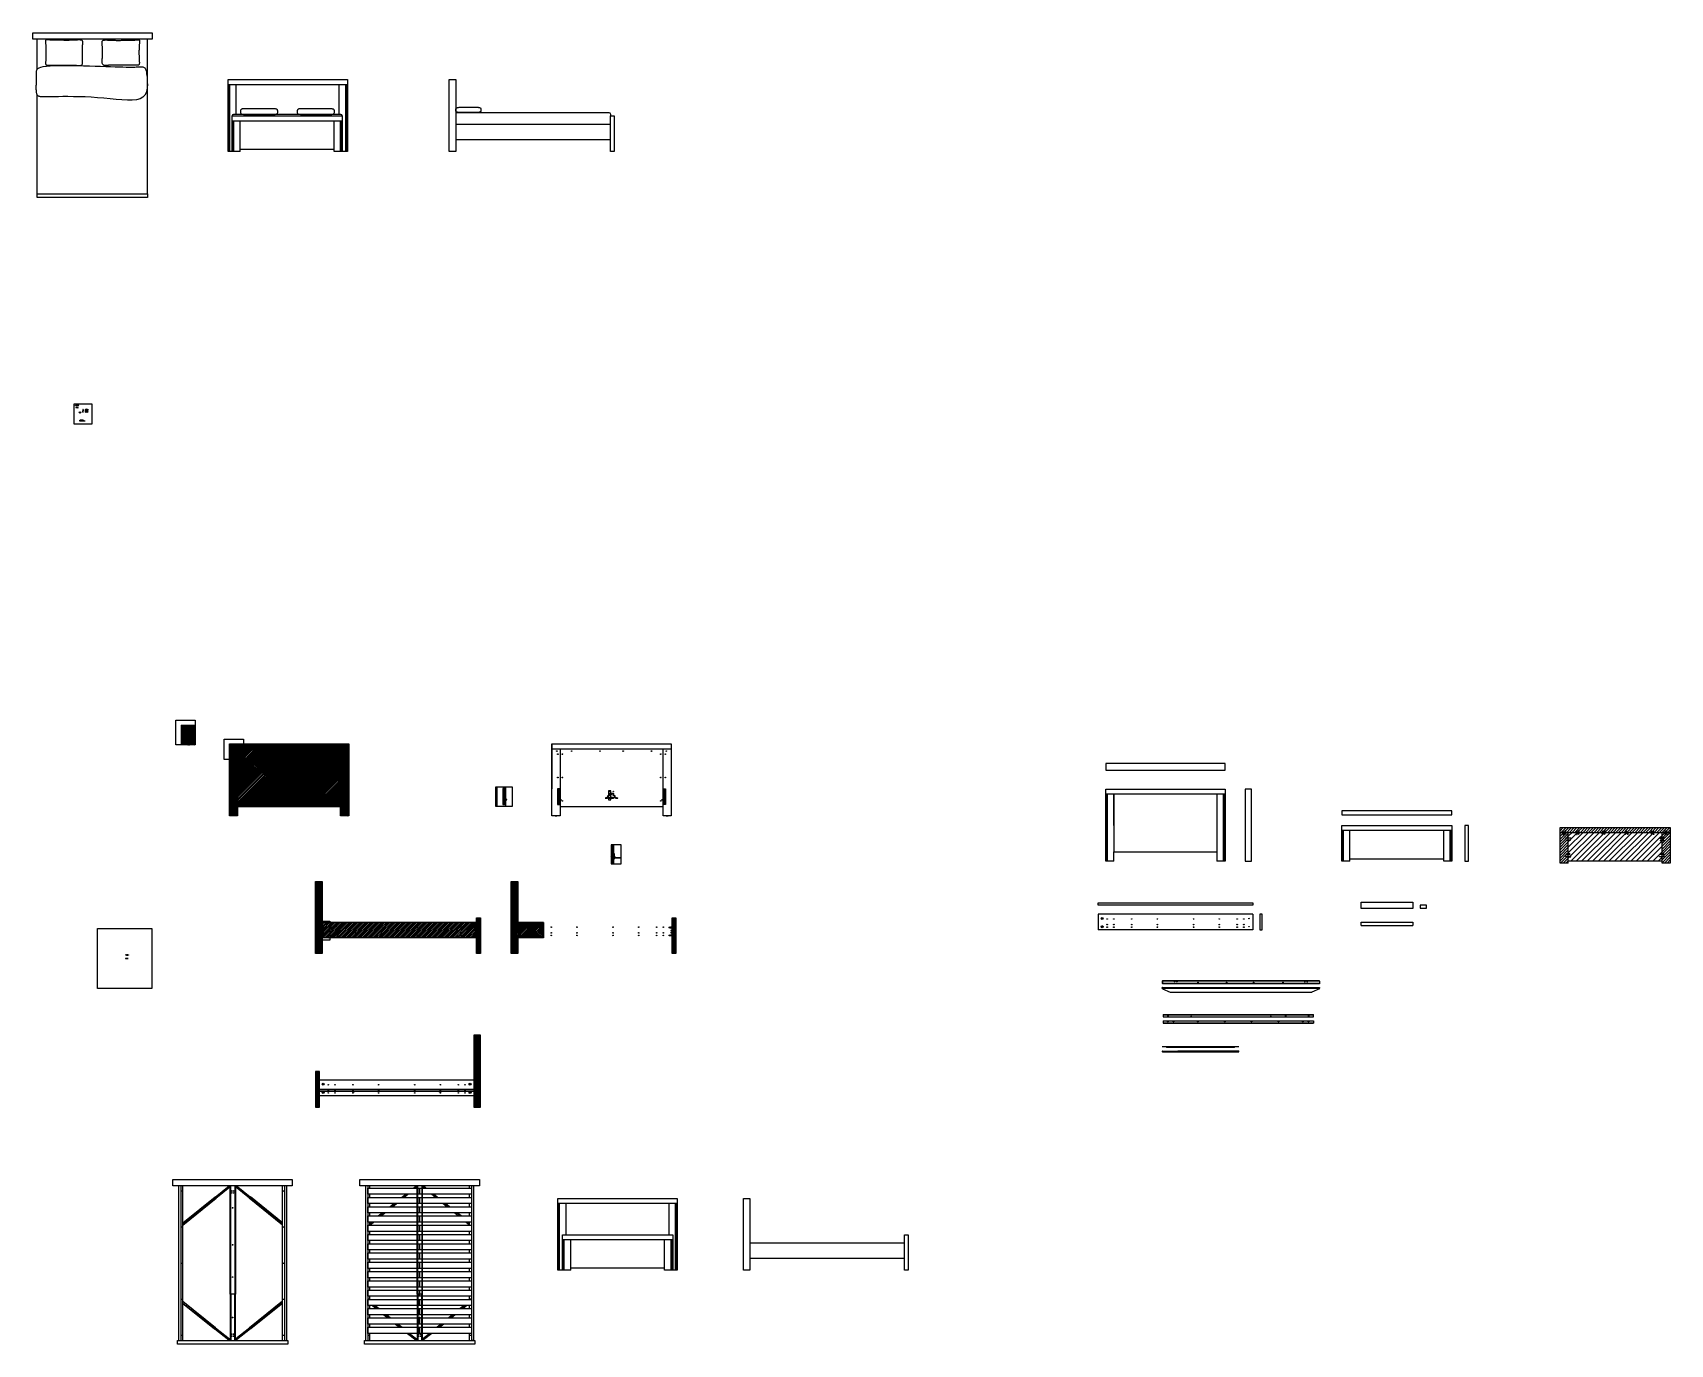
# Model space of a CAD drawing. Header units: inches. Extents: x 342 to 2460, y 60 to 1757.
import ezdxf

# ---------------------------------------------------------------- set-up
doc = ezdxf.new("R2010")
doc.units = ezdxf.units.IN
doc.header["$MEASUREMENT"] = 0
doc.layers.get('0').update_dxf_attribs({"color": 11})
for name, color, linetype in [('A-ANNO-DIMS', 3, 'Continuous'), ('Dettagli', 141, 'Continuous'), ('PARTICOLARI', 30, 'Continuous'), ('Testo', 3, 'Continuous'), ('viti', 41, 'Continuous')]:
    doc.layers.add(name, color=color, linetype=linetype)
pattern_1 = [(45, (-16.14222, -77.76784), (-0.088388348, 0.088388348), [])]

# ---------------------------------------------------------------- blocks, each defined once
blk = doc.blocks.new('101345')
for p, q in [((40.1, 264.9), (40.1, 264.6)), ((40.2, 265), (40.3, 265.1)), ((40.2, 264.5), (40.3, 264.5)), ((40.3, 265.1), (41.6, 265.1)), ((40.3, 264.5), (40.3, 265.1)), ((40.3, 264.5), (41.6, 264.5)), ((40.4, 264.9), (41.6, 264.9)), ((40.4, 264.8), (41.6, 264.8)), ((40.4, 264.7), (41.6, 264.7)), ((40.4, 264.6), (41.6, 264.6)), ((43, 265.1), (41.6, 265.1)), ((42.9, 264.9), (41.6, 264.9)), ((42.9, 264.8), (41.6, 264.8)), ((42.9, 264.7), (41.6, 264.7)), ((42.9, 264.6), (41.6, 264.6)), ((43, 264.5), (41.6, 264.5)), ((43, 264.5), (43, 265.1)), ((43.1, 265), (43, 265.1)), ((43.1, 264.5), (43, 264.5)), ((43.1, 264.9), (43.1, 264.6))]:
    blk.add_line(p, q)
for centre, radius, start, end in [((40.2, 264.9), 0.1, 123.5668, 180), ((40.2, 264.6), 0.1, 180, 236.2912), ((40.3, 265), 0.05, 90, 123.5668), ((40.3, 264.5), 0.05, 236.2912, 270), ((43, 265), 0.05, 56.4332, 90), ((43, 264.5), 0.05, 270, 303.7088), ((43, 264.9), 0.1, 0, 56.4332), ((43, 264.6), 0.1, 303.7088, 0)]:
    blk.add_arc(centre, radius, start, end)
blk = doc.blocks.new('118331')
for p, q in [((40.1, 264.8), (39.9, 264.8)), ((40.1, 264.4), (39.9, 264.4)), ((40.4, 264.8), (40.2, 264.8)), ((40.4, 264.4), (40.2, 264.4)), ((40.7, 264.8), (40.5, 264.8)), ((40.7, 264.4), (40.5, 264.4)), ((40.7, 265), (40.7, 264.3)), ((40.7, 265), (43, 265)), ((40.7, 264.8), (40.7, 264.5)), ((43, 264.3), (40.7, 264.3)), ((43, 265), (43, 264.3)), ((43.8, 264.9), (43, 264.9)), ((43.8, 264.3), (43, 264.3)), ((43.9, 264.9), (43.8, 264.9)), ((43.9, 264.4), (43.8, 264.3))]:
    blk.add_line(p, q)
for points in [[(39.8, 264.3), (39.8, 264.9), (39.9, 264.9), (39.9, 264.3)], [(40.1, 264.3), (40.1, 264.9), (40.2, 264.9), (40.2, 264.3)], [(40.4, 264.3), (40.4, 264.9), (40.5, 264.9), (40.5, 264.3)]]:
    blk.add_lwpolyline(points, close=True)
blk.add_arc((43.5, 264.6), 0.435, 328.8607, 31.1393)
blk = doc.blocks.new('vite')
at = {"layer": 'viti'}
for p, q in [((0.3, -0.1), (0.2, -0.1)), ((0.4, -0.3), (0.3, -0.3)), ((0.4, -0.1), (0.4, -0.1)), ((0.6, -0.1), (0.5, -0.1)), ((0.5, -0.3), (0.5, -0.3)), ((0.7, -0.1), (0.6, -0.1)), ((0.7, -0.3), (0.6, -0.3)), ((0.8, -0.3), (0.7, -0.3)), ((0.9, -0.1), (0.8, -0.1)), ((1, -0.1), (0.9, -0.1)), ((0.9, -0.3), (0.9, -0.3)), ((1.1, -0.3), (1, -0.3)), ((1.1, -0.1), (1.1, -0.1)), ((1.2, -0.3), (1.1, -0.3)), ((1.3, -0.1), (1.2, -0.1)), ((1.3, -0.3), (1.3, -0.3))]:
    blk.add_line(p, q, dxfattribs=at)
blk.add_lwpolyline([(1.3, 0.1), (1.4, 0.1), (1.4, -0.5), (1.3, -0.5), (1.3, -0.5), (1.3, 0.1)], close=True, dxfattribs=at)
for points in [[(0.3, -0.3), (0.2, -0.3), (0, -0.2), (0.2, -0.1)], [(0.2, -0.1), (0.2, -0.1), (0.2, -0.2), (0.2, -0.3), (0.2, -0.1), (0.2, -0.1), (0.2, -0.2), (0.2, -0.3)], [(0.4, -0.1), (0.3, -0.1), (0.3, -0.3), (0.3, -0.4), (0.4, -0.1), (0.4, -0.1), (0.3, -0.3), (0.3, -0.4)], [(0.5, -0.1), (0.4, -0.1), (0.4, -0.3), (0.4, -0.4), (0.5, -0.1), (0.5, -0.1), (0.5, -0.3), (0.4, -0.4)], [(0.6, -0.1), (0.6, -0.1), (0.5, -0.3), (0.5, -0.4), (0.6, -0.1), (0.6, -0.1), (0.6, -0.3), (0.5, -0.4)], [(0.8, -0.1), (0.7, -0.1), (0.7, -0.3), (0.7, -0.4), (0.8, -0.1), (0.8, -0.1), (0.7, -0.3), (0.7, -0.4)], [(0.9, -0.1), (0.9, -0.1), (0.8, -0.3), (0.8, -0.4), (0.9, -0.1), (0.9, -0.1), (0.9, -0.3), (0.8, -0.4)], [(1.1, -0.1), (1, -0.1), (0.9, -0.3), (0.9, -0.4), (1.1, -0.1), (1.1, -0.1), (1, -0.3), (0.9, -0.4)], [(1.2, -0.1), (1.1, -0.1), (1.1, -0.3), (1.1, -0.4), (1.2, -0.1), (1.2, -0.1), (1.1, -0.3), (1.1, -0.4)], [(1.3, -0.1), (1.3, -0.1), (1.2, -0.3), (1.2, -0.4), (1.3, -0.1)], [(1.3, -0.2), (1.3, -0.3), (1.2, -0.4)]]:
    blk.add_lwpolyline(points, dxfattribs=at)
blk = doc.blocks.new('*U17')
blk.add_lwpolyline([(0, 0), (0, 0.1), (0.1, 0), (0.1, -0.4), (0.1, -0.5), (0.1, -0.4), (0, 0)])
blk = doc.blocks.new('*U18')
at = {"color": 0, "linetype": 'ByBlock', "lineweight": -2, "transparency": 16777216}
for p in [(42.4, 270.7), (42.6, 270.7), (42.8, 270.7), (43, 270.7), (43.2, 270.7)]:
    blk.add_blockref('*U17', p, dxfattribs=at)
blk = doc.blocks.new('viteeee')
for p, q in [((39.9, 264.2), (39.9, 263.6)), ((39.9, 264.2), (40.1, 264.2)), ((39.9, 263.6), (40.1, 263.6)), ((40.1, 264.2), (40.1, 263.6)), ((40.5, 264.1), (40.1, 264.1)), ((40.5, 263.7), (40.1, 263.7)), ((40.5, 264.2), (40.5, 263.5)), ((40.5, 264.2), (42.8, 264.2)), ((40.5, 264), (40.5, 263.7)), ((42.8, 263.5), (40.5, 263.5)), ((40.6, 264.2), (40.6, 263.9)), ((40.6, 264.2), (42.7, 264.2)), ((40.6, 263.9), (42.7, 263.9)), ((40.6, 263.8), (40.6, 263.5)), ((40.6, 263.8), (42.7, 263.8)), ((40.6, 263.6), (42.7, 263.6)), ((42.7, 264.2), (42.7, 263.9)), ((42.7, 263.8), (42.7, 263.5)), ((42.8, 264.2), (42.8, 263.5)), ((42.8, 264.1), (42.9, 264.1)), ((42.9, 263.7), (42.8, 263.7)), ((42.9, 264.1), (43.1, 264.1)), ((43.1, 263.7), (43, 263.7)), ((43.1, 264.1), (43.3, 264.1)), ((43.4, 263.7), (43.2, 263.7)), ((43.3, 264.1), (43.5, 264.1)), ((43.6, 263.7), (43.4, 263.7)), ((43.6, 264.1), (43.7, 264.1)), ((43.8, 263.7), (43.6, 263.7)), ((43.8, 264.1), (43.9, 264.1)), ((43.9, 263.7), (43.8, 263.7)), ((43.9, 264), (43.9, 263.7))]:
    blk.add_line(p, q)
for centre, start, end in [((43.9, 264), 360, 90), ((43.9, 263.7), 270, 0)]:
    blk.add_arc(centre, 0.05, start, end)
blk.add_blockref('*U18', (0.5, -6.6))
blk = doc.blocks.new('vite no dettaglio')
at = {"layer": 'Dettagli'}
for p, q in [((771.8, 822.8), (771.8, 823.1)), ((773.5, 822.8), (773.5, 823.1))]:
    blk.add_line(p, q, dxfattribs=at)
blk.add_lwpolyline([(773.5, 823.1), (772.7, 823.1), (771.9, 823.1, 0.147519), (771.8, 823.1), (771.8, 823.1, 0.251337), (771.7, 823), (771.7, 822.8, 0.250678), (771.8, 822.8), (771.8, 822.8, 0.148152), (771.9, 822.8), (772.7, 822.8), (773.5, 822.8, 0.148152), (773.5, 822.8), (773.6, 822.8, 0.250678), (773.6, 822.8), (773.6, 823, 0.251337), (773.6, 823.1), (773.5, 823.1, 0.147519)], format="xyb", close=True, dxfattribs=at)
blk = doc.blocks.new('101356 dettaglio')
for p, q in [((773.8, 827.2), (773.8, 823.1)), ((773.9, 827.2), (773.9, 823.1)), ((774.1, 827.2), (774, 823.1))]:
    blk.add_line(p, q)
for points in [[(773.7, 827.3, -0.156305), (773.7, 827.4), (773.7, 827.4, -0.251337), (773.8, 827.5), (774, 827.5, -0.250678), (774.1, 827.4), (774.2, 827.4, -0.146167), (774.2, 827.3)], [(773.7, 823, 0.149793), (773.7, 823), (773.7, 822.9, 0.251337), (773.8, 822.9), (774, 822.9, 0.250678), (774.1, 822.9), (774.2, 823, 0.152471), (774.2, 823)]]:
    blk.add_lwpolyline(points, format="xyb")
for points in [[(773.7, 823), (773.7, 827.3)], [(773.7, 827.3), (774.2, 827.3)], [(774.2, 827.3), (774.2, 823)], [(774.2, 823), (773.7, 823)]]:
    blk.add_lwpolyline(points)
blk = doc.blocks.new('101356 no dettaglio')
at = {"layer": 'Dettagli'}
for points in [[(772.9, 827.3, -0.156305), (772.9, 827.3), (773, 827.4, -0.251337), (773.1, 827.4), (773.3, 827.4, -0.250678), (773.4, 827.4), (773.4, 827.3, -0.146167), (773.4, 827.3)], [(772.9, 823, 0.149793), (772.9, 823), (773, 822.9, 0.251337), (773.1, 822.9), (773.3, 822.9, 0.250678), (773.4, 822.9), (773.4, 823, 0.152471), (773.4, 823)]]:
    blk.add_lwpolyline(points, format="xyb", dxfattribs=at)
for points in [[(772.9, 823), (772.9, 827.3)], [(772.9, 827.3), (773.4, 827.3)], [(773.4, 827.3), (773.4, 823)], [(773.4, 823), (772.9, 823)]]:
    blk.add_lwpolyline(points, dxfattribs=at)
blk = doc.blocks.new('viteee no dettaglip')
at = {"layer": 'Dettagli'}
for p, q in [((773.2, 825.4), (773.4, 825.4)), ((773.2, 825.1), (773.4, 825.1))]:
    blk.add_line(p, q, dxfattribs=at)
blk.add_lwpolyline([(771.8, 825.1), (771.1, 825.1, -0.414214), (771.1, 825.2), (771.1, 825.4, -0.414214), (771.1, 825.4), (771.8, 825.4)], format="xyb", dxfattribs=at)
for points in [[(773.2, 825.5), (771.8, 825.5), (771.8, 825.1), (773.2, 825.1)], [(773.6, 825.1), (773.4, 825.1), (773.4, 825.5), (773.6, 825.5)]]:
    blk.add_lwpolyline(points, close=True, dxfattribs=at)
blk = doc.blocks.new('106940 dettagli')
for p, q in [((767.9, 819.6), (767.9, 819.2)), ((774.3, 819.6), (774.3, 819.2))]:
    blk.add_line(p, q)
for points in [[(767.8, 819.6), (767.8, 819.2), (767.9, 819.2), (767.9, 819.6), (767.8, 819.6)], [(768.1, 819.5), (767.9, 819.5)], [(768.1, 819.3), (767.9, 819.3)], [(774, 819.5), (774.2, 819.5)], [(774, 819.3), (774.2, 819.3)], [(774.3, 819.6), (774.3, 819.2), (774.2, 819.2), (774.2, 819.6), (774.3, 819.6)]]:
    blk.add_lwpolyline(points)
blk.add_lwpolyline([(768.1, 819.4), (768.1, 819.6), (774, 819.6), (774, 819.2), (768.1, 819.2)], close=True)
blk = doc.blocks.new('106940 no dettagli')
for points in [[(767.8, 818.1), (767.8, 817.7), (767.9, 817.7), (767.9, 818.1), (767.8, 818.1)], [(768.1, 818), (767.9, 818)], [(768.1, 817.8), (767.9, 817.8)], [(774, 818), (774.2, 818)], [(774, 817.8), (774.2, 817.8)], [(774.3, 818.1), (774.3, 817.7), (774.2, 817.7), (774.2, 818.1), (774.3, 818.1)]]:
    blk.add_lwpolyline(points)
blk.add_lwpolyline([(768.1, 817.9), (768.1, 818.1), (774, 818.1), (774, 817.7), (768.1, 817.7)], close=True)
blk = doc.blocks.new('no dettagli vite')
at = {"layer": 'viti'}
for p, q in [((0, -0.2), (0.2, -0.1)), ((0.2, -0.3), (0, -0.2)), ((1.3, -0.1), (0.2, -0.1)), ((1.3, -0.3), (0.2, -0.3))]:
    blk.add_line(p, q, dxfattribs=at)
blk.add_lwpolyline([(1.3, 0.1), (1.4, 0.1), (1.4, -0.5), (1.3, -0.5), (1.3, -0.5), (1.3, 0.1)], close=True, dxfattribs=at)

msp = doc.modelspace()

# ---------------------------------------------------------------- hatches: boundary and pattern name
h = msp.add_hatch()
h.set_pattern_fill('ANSI31', color=61, scale=6.5)
h.paths.add_polyline_path([(551.6, 861.2), (533.6, 861.2), (533.6, 855), (538.9, 855), (538.9, 855.8), (539, 855.8), (539, 855), (541.3, 855), (541.3, 857.2), (541.3, 857.3, -0.251337), (541.4, 857.3), (541.7, 857.3, -0.250678), (541.7, 857.3), (541.8, 857.2), (541.8, 857.2), (541.8, 855), (551.6, 855)])
h = msp.add_hatch()
h.set_pattern_fill('ANSI31', color=61, scale=5)
h.paths.add_polyline_path([(544.2, 855), (541.8, 855), (541.8, 852.9), (541.7, 852.8, -0.250678), (541.7, 852.8), (541.4, 852.8, -0.251337), (541.3, 852.8), (541.3, 852.9), (541.3, 855), (538.7, 855), (538.7, 853.4, -0.568292), (539.4, 853, -1), (538.5, 853, -0.275273), (538.7, 853.4), (538.7, 855), (533.6, 855), (533.6, 835.8), (538.3, 835.8), (541.7, 835.8), (544.2, 835.8), (544.2, 844.3), (542, 844.3), (541.9, 844.4, -0.250678), (541.9, 844.5), (541.9, 844.7, -0.251337), (541.9, 844.8), (542, 844.8), (544.2, 844.8), (544.2, 847.6), (541.2, 847.6), (541.2, 847.7), (541, 847.7), (541, 847.6), (540.9, 847.6), (540.9, 848), (541, 848), (541, 847.9), (541.2, 847.9), (541.2, 848), (544.2, 848)])
edge = h.paths.add_edge_path(flags=17)
edge.add_line((539.2, 853.4), (539.2, 855))
h = msp.add_hatch()
h.set_pattern_fill('ANSI31', color=61, scale=4)
h.paths.add_polyline_path([(551.6, 855), (544.2, 855), (544.2, 848), (547.1, 848), (547.1, 847.9), (547.3, 847.9), (547.3, 848), (547.4, 848), (547.4, 847.6), (547.3, 847.6), (547.3, 847.7), (547.1, 847.7), (547.1, 847.6), (544.2, 847.6), (544.2, 844.8), (546.3, 844.8), (546.4, 844.8, -0.251337), (546.5, 844.7), (546.5, 844.5, -0.250678), (546.4, 844.4), (546.3, 844.3), (546.3, 844.3), (544.2, 844.3), (544.2, 835.8), (551.6, 835.8)])
h = msp.add_hatch()
h.set_pattern_fill('ANSI31', color=61, scale=10)
h.paths.add_polyline_path([(614.1, 836.9), (596.1, 836.9), (596.1, 830.7), (601.3, 830.7), (601.3, 831.4), (601.5, 831.4), (601.5, 830.7), (601.6, 830.7), (603.8, 830.7), (603.8, 832.9), (604.2, 832.9), (604.3, 832.8), (604.3, 832.8), (604.3, 830.7), (614.1, 830.7)])
h = msp.add_hatch()
h.set_pattern_fill('ANSI31', color=61, scale=8)
h.paths.add_polyline_path([(606.7, 830.7), (604.3, 830.7), (604.3, 828.5), (604.2, 828.4), (603.8, 828.4), (603.8, 828.5), (603.8, 830.7), (601.6, 830.7), (601.6, 829.1, -0.275273), (601.9, 828.7, -1), (600.9, 828.7, -0.275273), (601.2, 829.1), (601.2, 830.7), (596.1, 830.7), (596.1, 816.7), (600.8, 816.7), (604.2, 816.7), (606.7, 816.7), (606.7, 820), (604.5, 820), (604.4, 820), (604.4, 820.4), (604.5, 820.5), (606.7, 820.5), (606.7, 823.3), (603.7, 823.3), (603.7, 823.4), (603.5, 823.4), (603.5, 823.3), (603.4, 823.3), (603.4, 823.7), (603.5, 823.7), (603.5, 823.6), (603.7, 823.6), (603.7, 823.7), (606.7, 823.7)])
h = msp.add_hatch()
h.set_pattern_fill('ANSI31', color=61, scale=12)
h.paths.add_polyline_path([(739.9, 820), (737.8, 820), (737.8, 820.5), (739.9, 820.5), (739.9, 823.3), (737, 823.3), (737, 823.5), (737, 823.7), (739.9, 823.7), (739.9, 830.7), (723.1, 830.7), (723.1, 829.1, -0.275273), (723.4, 828.7, -1), (722.5, 828.7, -0.275273), (722.7, 829.1), (722.7, 830.7), (720.6, 830.7), (720.6, 828.5), (720.1, 828.5), (720.1, 830.7), (689.8, 830.7), (689.8, 829.1, -0.275273), (690.1, 828.7, -1), (689.1, 828.7, -0.275273), (689.4, 829.1), (689.4, 830.7), (687.3, 830.7), (687.3, 828.5), (686.8, 828.5), (686.8, 830.7), (659.8, 830.7), (659.8, 828.5), (659.3, 828.5), (659.3, 830.7), (657.2, 830.7), (657.2, 829.1, -0.275273), (657.4, 828.7, -1), (656.5, 828.7, -0.275273), (656.8, 829.1), (656.8, 830.7), (626.5, 830.7), (626.5, 828.5), (626, 828.5), (626, 830.7), (623.9, 830.7), (623.9, 829.1, -0.275273), (624.1, 828.7, -1), (623.2, 828.7, -0.275273), (623.4, 829.1), (623.4, 830.7), (614.1, 830.7), (614.1, 816.7), (606.7, 816.7), (606.7, 797.8), (608.8, 797.8), (608.8, 797.3), (606.7, 797.3), (606.7, 793.5), (609.6, 793.5), (609.8, 793.4), (609.6, 793.4), (609.6, 793.1), (606.7, 793.1), (606.7, 766.6), (608.8, 766.6), (608.8, 766.1), (606.7, 766.1), (606.7, 763.3), (609.6, 763.3), (609.8, 763.2), (609.6, 763.2), (609.6, 762.9), (606.7, 762.9), (606.7, 755.9), (739.9, 755.9), (739.9, 762.9), (737, 762.9), (737, 763.1), (737, 763.3), (739.9, 763.3), (739.9, 766.1), (737.8, 766.1), (737.8, 766.6), (739.9, 766.6), (739.9, 788.8), (737.8, 788.8), (737.8, 789.3), (739.9, 789.3), (739.9, 793.1), (737, 793.1), (737, 793.3), (737, 793.5), (739.9, 793.5), (739.9, 797.3), (737.8, 797.3), (737.8, 797.8), (739.9, 797.8)])
h.paths.add_polyline_path([(608.9, 789.1), (608.9, 788.8), (608.8, 788.8), (608.8, 788.8, -0.626617), (608.8, 788.8), (608.9, 788.8, 0.251337), (608.9, 788.9), (608.9, 789.1), (608.9, 789.2, -0.412379)], flags=16)
h.paths.add_polyline_path([(736.7, 793.5), (736.8, 793.5), (736.8, 793.1), (736.7, 793.1)], flags=16)
h.paths.add_polyline_path([(736.7, 823.3), (736.7, 823.7), (736.8, 823.7), (736.8, 823.3)], flags=16)
h.paths.add_polyline_path([(736.7, 763.3), (736.8, 763.3), (736.8, 762.9), (736.7, 762.9)], flags=16)
h.paths.add_polyline_path([(614.1, 830.7), (606.7, 830.7), (606.7, 823.7), (609.6, 823.7), (609.6, 823.6), (609.6, 823.3), (606.7, 823.3), (606.7, 820.5), (608.8, 820.5), (608.8, 820), (606.7, 820), (606.7, 816.7), (614.1, 816.7)])
h.paths.add_polyline_path([(609.9, 823.3), (609.8, 823.3), (609.8, 823.7), (609.9, 823.7)], flags=16)
h = msp.add_hatch()
h.set_pattern_fill('ANSI31', color=61, scale=10)
h.paths.add_polyline_path([(750.5, 836.9), (614.1, 836.9), (614.1, 830.7), (623.6, 830.7), (623.6, 831.4), (623.7, 831.4), (623.7, 830.7), (623.9, 830.7), (626, 830.7), (626, 832.8), (626.1, 832.9, -0.251337), (626.1, 832.9), (626.4, 832.9, -0.250678), (626.5, 832.9), (626.5, 832.8), (626.5, 832.8), (626.5, 830.7), (656.9, 830.7), (656.9, 831.4), (657.1, 831.4), (657.1, 830.7), (657.2, 830.7), (659.3, 830.7), (659.3, 832.8), (659.4, 832.9, -0.251337), (659.5, 832.9), (659.7, 832.9, -0.250678), (659.8, 832.9), (659.8, 832.8), (659.8, 832.8), (659.8, 830.7), (686.8, 830.7), (686.8, 832.8), (686.8, 832.9, -0.250678), (686.9, 832.9), (687.1, 832.9, -0.251337), (687.2, 832.9), (687.3, 832.8), (687.3, 832.8, -0.070686), (687.3, 832.8), (687.3, 830.7), (689.5, 830.7), (689.5, 831.4), (689.7, 831.4), (689.7, 830.7), (689.8, 830.7), (720.1, 830.7), (720.1, 832.8), (720.1, 832.9, -0.250678), (720.2, 832.9), (720.5, 832.9, -0.251337), (720.5, 832.9), (720.6, 832.8), (720.6, 832.8, -0.070686), (720.6, 832.8), (720.6, 830.7), (722.9, 830.7), (722.9, 831.4), (723, 831.4), (723, 830.7), (723.1, 830.7), (742.3, 830.7), (742.3, 832.8), (742.4, 832.9, -0.250678), (742.5, 832.9), (742.7, 832.9, -0.251337), (742.8, 832.9), (742.8, 832.8), (742.8, 832.8, -0.070686), (742.8, 832.8), (742.8, 830.7), (745.1, 830.7), (745.1, 831.4), (745.3, 831.4), (745.3, 830.7), (745.4, 830.7), (750.5, 830.7)])
h = msp.add_hatch()
h.set_pattern_fill('ANSI31', color=61, scale=8)
h.paths.add_polyline_path([(750.5, 830.7), (745.4, 830.7), (745.4, 829.1, -0.275273), (745.7, 828.7, -1), (744.7, 828.7, -0.275273), (745, 829.1), (745, 830.7), (742.8, 830.7), (742.8, 828.5), (742.3, 828.5), (742.3, 828.5), (742.3, 830.7), (739.9, 830.7), (739.9, 823.7), (742.9, 823.7), (742.9, 823.6), (743.1, 823.6), (743.1, 823.7), (743.2, 823.7), (743.2, 823.3), (743.1, 823.3), (743.1, 823.4), (742.9, 823.4), (742.9, 823.3), (739.9, 823.3), (739.9, 820.5), (742.1, 820.5), (742.2, 820.4, -0.251337), (742.2, 820.3), (742.2, 820.1, -0.250678), (742.2, 820), (742.1, 820), (742.1, 820), (739.9, 820), (739.9, 797.8), (742.1, 797.8), (742.2, 797.7, -0.251337), (742.2, 797.6), (742.2, 797.4, -0.250678), (742.2, 797.3), (742.1, 797.3), (742.1, 797.3), (739.9, 797.3), (739.9, 793.5), (742.9, 793.5), (742.9, 793.4), (743.1, 793.4), (743.1, 793.5), (743.2, 793.5), (743.2, 793.1), (743.1, 793.1), (743.1, 793.2), (742.9, 793.2), (742.9, 793.1), (739.9, 793.1), (739.9, 789.9), (739.9, 789.3), (742.1, 789.3), (742.2, 789.2, -0.250678), (742.2, 789.1), (742.2, 788.9, -0.251337), (742.2, 788.8), (742.1, 788.8), (742.1, 788.8, -0.070686), (742.1, 788.8), (739.9, 788.8), (739.9, 766.6), (742.1, 766.6), (742.2, 766.5, -0.251337), (742.2, 766.4), (742.2, 766.2, -0.250678), (742.2, 766.1), (742.1, 766.1), (742.1, 766.1), (739.9, 766.1), (739.9, 763.3), (742.9, 763.3), (742.9, 763.2), (743.1, 763.2), (743.1, 763.3), (743.2, 763.3), (743.2, 762.9), (743.1, 762.9), (743.1, 763), (742.9, 763), (742.9, 762.9), (739.9, 762.9), (739.9, 743.9), (750.5, 743.9)])
h = msp.add_hatch()
h.set_pattern_fill('ANSI31', color=61, scale=8)
h.paths.add_polyline_path([(606.7, 793.1), (603.7, 793.1), (603.7, 793.2), (603.5, 793.2), (603.5, 793.1), (603.4, 793.1), (603.4, 793.5), (603.5, 793.5), (603.5, 793.4), (603.7, 793.4), (603.7, 793.5), (606.7, 793.5), (606.7, 797.3), (604.5, 797.3), (604.4, 797.3, -0.250678), (604.4, 797.4), (604.4, 797.6, -0.251337), (604.4, 797.7), (604.5, 797.8), (606.7, 797.8), (606.7, 816.7), (604.2, 816.7), (600.8, 816.7), (596.1, 816.7), (596.1, 743.9), (606.7, 743.9), (606.7, 762.9), (603.7, 762.9), (603.7, 763), (603.5, 763), (603.5, 762.9), (603.4, 762.9), (603.4, 763.3), (603.5, 763.3), (603.5, 763.2), (603.7, 763.2), (603.7, 763.3), (606.7, 763.3), (606.7, 766.1), (604.5, 766.1), (604.4, 766.1, -0.250678), (604.4, 766.2), (604.4, 766.4, -0.251337), (604.4, 766.5), (604.5, 766.6), (606.7, 766.6), (606.7, 788.8), (604.5, 788.8), (604.5, 789.3), (604.5, 789.3), (606.7, 789.3)])
h = msp.add_hatch()
h.set_pattern_fill('ANSI31', color=61, scale=12)
h.paths.add_polyline_path([(952.9, 779.2), (949.9, 779.2), (949.9, 758.7), (952.9, 758.7), (952.9, 765.6), (952.9, 765.5), (952.9, 765.6), (952.7, 765.6), (952.7, 765.5), (952.7, 765.6), (952.6, 765.6), (952.5, 765.5), (952.5, 765.6), (952.4, 765.6), (952.3, 765.5), (952.3, 765.6), (952.2, 765.6), (952.1, 765.5), (952.1, 765.6), (952, 765.6), (951.9, 765.5), (951.9, 765.6), (951.8, 765.6), (951.7, 765.5), (951.7, 765.6), (951.6, 765.6), (951.5, 765.5), (951.5, 765.6), (951.4, 765.6), (951.2, 765.8), (951.4, 765.9), (951.5, 766), (951.5, 765.9), (951.6, 765.9), (951.7, 766), (951.7, 765.9), (951.8, 765.9), (951.9, 766), (951.9, 765.9), (952, 765.9), (952.1, 766), (952.1, 765.9), (952.2, 765.9), (952.2, 766), (952.2, 765.9), (952.4, 765.9), (952.4, 766), (952.4, 765.9), (952.5, 765.9), (952.6, 766), (952.6, 765.9), (952.7, 765.9), (952.8, 766), (952.8, 765.9), (952.9, 765.9), (952.9, 767)])
h = msp.add_hatch()
h.set_pattern_fill('ANSI31', color=61, scale=12, angle=-1.3e-14)
h.paths.add_polyline_path([(1023.4, 765.6), (1022, 765.6), (1021.8, 765.7), (1022, 765.8), (1023.4, 765.8), (1023.4, 779.1), (1020.4, 779.1), (1020.4, 758.7), (1023.4, 758.7)])
h = msp.add_hatch()
h.set_pattern_fill('ANSI31', color=61, angle=90)
h.set_pattern_definition([(135, (1331.81831, -587.62731), (-0.088388348, -0.088388348), [])])
h.paths.add_polyline_path([(1095.9, 766.9), (1095.9, 766.7), (1098.6, 766.7), (1098.6, 766.9)])
h.paths.add_polyline_path([(1082.3, 766.9), (1082.3, 766.7), (1085, 766.7), (1085, 766.9)])
h = msp.add_hatch()
h.set_pattern_fill('ANSI31', color=61, scale=12, angle=-1.3e-14)
h.paths.add_polyline_path([(1157.4, 765.8), (1158.9, 765.8), (1159.1, 765.7), (1158.9, 765.6), (1157.4, 765.6), (1157.4, 758.7), (1160.4, 758.7), (1160.4, 779.1), (1157.4, 779.1)])
h = msp.add_hatch()
h.set_pattern_fill('ANSI31', color=256, scale=20)
h.set_pattern_definition([(45, (-807.3823, -819.9907), (-1.767767, 1.767767), [])])
h.paths.add_polyline_path([(2317.6, 728.8), (2317.6, 722.6), (2321.5, 722.6), (2321.5, 722.7), (2321.4, 722.7), (2321.5, 722.7), (2321.5, 722.9), (2321.4, 722.9), (2321.5, 722.9), (2321.5, 723.1), (2321.4, 723.1), (2321.5, 723.1), (2321.5, 723.3), (2321.4, 723.3), (2321.5, 723.4), (2321.5, 723.5), (2321.4, 723.5), (2321.5, 723.6), (2321.5, 723.7, -0.414214), (2321.5, 723.7), (2321.8, 723.7, -0.414214), (2321.9, 723.7), (2321.9, 723.7), (2322, 723.6), (2321.9, 723.6), (2321.9, 723.4), (2322, 723.4), (2321.9, 723.4), (2321.9, 723.2), (2322, 723.2), (2321.9, 723.2), (2321.9, 723), (2322, 723), (2321.9, 723), (2321.9, 722.8), (2322, 722.8), (2321.9, 722.7), (2321.9, 722.6), (2324, 722.6), (2324, 724.7), (2324.1, 724.8, -0.251337), (2324.2, 724.9), (2324.4, 724.9, -0.250678), (2324.5, 724.8), (2324.5, 724.7), (2324.5, 724.7), (2324.5, 722.6), (2339, 722.6), (2339, 722.7), (2338.9, 722.7), (2339, 722.7), (2339, 722.9), (2338.9, 722.9), (2339, 722.9), (2339, 723.1), (2338.9, 723.1), (2339, 723.1), (2339, 723.3), (2338.9, 723.3), (2339, 723.4), (2339, 723.5), (2338.9, 723.5), (2339, 723.6), (2339, 723.7, -0.414214), (2339.1, 723.7), (2339.4, 723.7, -0.414214), (2339.4, 723.7), (2339.4, 723.6), (2339.5, 723.6), (2339.4, 723.6), (2339.4, 723.4), (2339.5, 723.4), (2339.4, 723.4), (2339.4, 723.2), (2339.5, 723.2), (2339.4, 723.2), (2339.4, 723), (2339.5, 723), (2339.4, 723), (2339.4, 722.8), (2339.5, 722.8), (2339.4, 722.7), (2339.4, 722.6), (2341.6, 722.6), (2341.6, 724.7), (2341.6, 724.8, -0.251337), (2341.7, 724.9), (2342, 724.9, -0.250678), (2342, 724.8), (2342.1, 724.7), (2342.1, 724.7), (2342.1, 722.6), (2372.4, 722.6), (2372.4, 722.7), (2372.3, 722.7), (2372.4, 722.7), (2372.4, 722.9), (2372.3, 722.9), (2372.4, 722.9), (2372.4, 723.1), (2372.3, 723.1), (2372.4, 723.1), (2372.4, 723.3), (2372.3, 723.3), (2372.4, 723.4), (2372.4, 723.5), (2372.3, 723.5), (2372.4, 723.6), (2372.4, 723.7, -0.414214), (2372.4, 723.7), (2372.7, 723.7, -0.414214), (2372.8, 723.7), (2372.8, 723.6), (2372.9, 723.6), (2372.8, 723.6), (2372.8, 723.4), (2372.9, 723.4), (2372.8, 723.4), (2372.8, 723.2), (2372.9, 723.2), (2372.8, 723.2), (2372.8, 723), (2372.9, 723), (2372.8, 722.9), (2372.8, 722.8), (2372.9, 722.8), (2372.8, 722.7), (2372.8, 722.6), (2374.9, 722.6), (2374.9, 724.7), (2375, 724.8, -0.251337), (2375, 724.9), (2375.3, 724.9, -0.250678), (2375.3, 724.8), (2375.4, 724.7), (2375.4, 724.7), (2375.4, 722.6), (2402.3, 722.6), (2402.3, 724.7), (2402.4, 724.8, -0.250678), (2402.5, 724.9), (2402.7, 724.9, -0.251337), (2402.8, 724.8), (2402.8, 724.7), (2402.8, 724.7, -0.070686), (2402.8, 724.7), (2402.8, 722.6), (2405, 722.6), (2405, 722.7), (2404.9, 722.8), (2405, 722.8), (2405, 722.9), (2404.9, 723), (2405, 723), (2405, 723.2), (2404.9, 723.2), (2405, 723.2), (2405, 723.4), (2404.9, 723.4), (2405, 723.4), (2405, 723.6), (2404.9, 723.6), (2405, 723.6), (2405, 723.7, -0.414214), (2405, 723.7), (2405.3, 723.7, -0.414214), (2405.4, 723.7), (2405.4, 723.6), (2405.5, 723.5), (2405.4, 723.5), (2405.4, 723.4), (2405.5, 723.3), (2405.4, 723.3), (2405.4, 723.1), (2405.5, 723.1), (2405.4, 723.1), (2405.4, 722.9), (2405.5, 722.9), (2405.4, 722.9), (2405.4, 722.7), (2405.5, 722.7), (2405.4, 722.7), (2405.4, 722.6), (2435.7, 722.6), (2435.7, 724.7), (2435.7, 724.8, -0.250678), (2435.8, 724.9), (2436, 724.9, -0.251337), (2436.1, 724.8), (2436.2, 724.7), (2436.2, 724.7, -0.070686), (2436.2, 724.7), (2436.2, 722.6), (2438.3, 722.6), (2438.3, 722.7), (2438.2, 722.8), (2438.3, 722.8), (2438.3, 723), (2438.2, 723), (2438.3, 723), (2438.3, 723.2), (2438.2, 723.2), (2438.3, 723.2), (2438.3, 723.4), (2438.2, 723.4), (2438.3, 723.4), (2438.3, 723.6), (2438.2, 723.6), (2438.3, 723.6), (2438.3, 723.7, -0.414214), (2438.4, 723.7), (2438.7, 723.7, -0.414214), (2438.7, 723.7), (2438.7, 723.6), (2438.8, 723.5), (2438.7, 723.5), (2438.7, 723.4), (2438.8, 723.3), (2438.7, 723.3), (2438.7, 723.1), (2438.8, 723.1), (2438.7, 723.1), (2438.7, 722.9), (2438.8, 722.9), (2438.7, 722.9), (2438.7, 722.7), (2438.8, 722.7), (2438.7, 722.7), (2438.7, 722.6), (2453.2, 722.6), (2453.2, 724.7), (2453.3, 724.8, -0.250678), (2453.3, 724.9), (2453.6, 724.9, -0.251337), (2453.6, 724.8), (2453.7, 724.7), (2453.7, 724.7, -0.070686), (2453.7, 724.7), (2453.7, 722.6), (2455.9, 722.6), (2455.9, 722.7), (2455.8, 722.8), (2455.9, 722.8), (2455.9, 723), (2455.8, 723), (2455.9, 723), (2455.9, 723.2), (2455.8, 723.2), (2455.9, 723.2), (2455.9, 723.4), (2455.8, 723.4), (2455.9, 723.4), (2455.9, 723.6), (2455.8, 723.6), (2455.9, 723.7), (2455.9, 723.7, -0.414214), (2455.9, 723.7), (2456.2, 723.7, -0.414214), (2456.3, 723.7), (2456.3, 723.6), (2456.4, 723.5), (2456.3, 723.5), (2456.3, 723.4), (2456.4, 723.3), (2456.3, 723.3), (2456.3, 723.1), (2456.4, 723.1), (2456.3, 723.1), (2456.3, 722.9), (2456.4, 722.9), (2456.3, 722.9), (2456.3, 722.7), (2456.4, 722.7), (2456.3, 722.7), (2456.3, 722.6), (2460.2, 722.6), (2460.2, 728.8)])
h.paths.add_polyline_path([(2402.4, 724.8, -0.250678), (2402.5, 724.9), (2402.7, 724.9, -0.251337), (2402.8, 724.8), (2402.8, 724.7), (2402.8, 724.7, -0.070686), (2402.8, 724.7), (2402.8, 720.4), (2402.3, 720.4), (2402.3, 720.4), (2402.3, 724.7)], flags=17)
h.paths.add_polyline_path([(2435.7, 724.8, -0.250678), (2435.8, 724.9), (2436, 724.9, -0.251337), (2436.1, 724.8), (2436.2, 724.7), (2436.2, 724.7, -0.070686), (2436.2, 724.7), (2436.2, 720.4), (2435.7, 720.4), (2435.7, 720.4), (2435.7, 724.7)], flags=17)
h.paths.add_polyline_path([(2453.3, 724.8, -0.250678), (2453.3, 724.9), (2453.6, 724.9, -0.251337), (2453.6, 724.8), (2453.7, 724.7), (2453.7, 724.7, -0.070686), (2453.7, 724.7), (2453.7, 720.4), (2453.2, 720.4), (2453.2, 720.4), (2453.2, 724.7)], flags=17)
h.paths.add_polyline_path([(2328.2, 711.9), (2326, 711.9), (2325.9, 711.9, -0.250678), (2325.9, 712), (2325.9, 712.3, -0.251337), (2325.9, 712.3), (2326, 712.4), (2328.2, 712.4), (2328.2, 715.2), (2325.2, 715.2), (2325.2, 715.3), (2325, 715.3), (2325, 715.2), (2324.9, 715.2), (2324.9, 715.6), (2325, 715.6), (2325, 715.5), (2325.2, 715.5), (2325.2, 715.6), (2328.2, 715.6), (2328.2, 722.6), (2324.5, 722.6), (2324.5, 720.4), (2324.5, 720.3, -0.250678), (2324.4, 720.3), (2324.2, 720.3, -0.251337), (2324.1, 720.3), (2324, 720.4), (2324, 722.6), (2322, 722.6), (2322, 720.3), (2321.9, 720.3), (2321.9, 719.9), (2322, 719.9), (2322, 719.7), (2321.4, 719.7), (2321.4, 719.9), (2321.5, 719.9), (2321.5, 720.3), (2321.3, 720.3), (2321.3, 722.6), (2317.6, 722.6), (2317.6, 682.8), (2328.2, 682.8), (2328.2, 691), (2325.2, 691), (2325.2, 691.1), (2325, 691.1), (2325, 691), (2324.9, 691), (2324.9, 691.4), (2325, 691.4), (2325, 691.3), (2325.2, 691.3), (2325.2, 691.4), (2328.2, 691.4), (2328.2, 694.2), (2326, 694.2), (2326, 694.7), (2326, 694.7), (2328.2, 694.7)])
h.paths.add_polyline_path([(2449.6, 694.7), (2451.7, 694.7), (2451.8, 694.6, -0.250678), (2451.8, 694.6), (2451.8, 694.3, -0.251337), (2451.8, 694.2), (2451.7, 694.2), (2449.6, 694.2), (2449.6, 691.4), (2452.5, 691.4), (2452.5, 691.3), (2452.7, 691.3), (2452.7, 691.4), (2452.8, 691.4), (2452.8, 691), (2452.7, 691), (2452.7, 691.1), (2452.5, 691.1), (2452.5, 691), (2449.6, 691), (2449.6, 682.8), (2460.2, 682.8), (2460.2, 722.6), (2456.4, 722.6), (2456.4, 720.3), (2456.3, 720.3), (2456.3, 719.9), (2456.4, 719.9), (2456.4, 719.7), (2455.8, 719.7), (2455.8, 719.9), (2455.9, 719.9), (2455.9, 720.3), (2455.7, 720.3), (2455.7, 722.6), (2453.7, 722.6), (2453.7, 720.4), (2453.2, 720.4), (2453.2, 720.4), (2453.2, 722.6), (2449.6, 722.6), (2449.6, 715.6), (2452.5, 715.6), (2452.5, 715.5), (2452.7, 715.5), (2452.7, 715.6), (2452.8, 715.6), (2452.8, 715.2), (2452.7, 715.2), (2452.7, 715.3), (2452.5, 715.3), (2452.5, 715.2), (2449.6, 715.2), (2449.6, 712.4), (2451.7, 712.4), (2451.7, 711.9), (2451.7, 711.9), (2449.6, 711.9)])
h = msp.add_hatch()
h.set_pattern_fill('ANSI31', color=256, scale=40)
h.set_pattern_definition([(45, (-807.3823, -819.9907), (-3.535534, 3.535534), [])])
h.paths.add_polyline_path([(2372.3, 719.7), (2372.3, 719.9), (2372.4, 719.9), (2372.4, 720.3), (2372.2, 720.3), (2372.2, 722.6), (2342.1, 722.6), (2342.1, 720.4), (2342, 720.3, -0.250678), (2342, 720.3), (2341.7, 720.3, -0.251337), (2341.6, 720.3), (2341.6, 720.4), (2341.6, 722.6), (2339.6, 722.6), (2339.6, 720.3), (2339.4, 720.3), (2339.4, 719.9), (2339.5, 719.9), (2339.5, 719.7), (2338.9, 719.7), (2338.9, 719.9), (2339, 719.9), (2339, 720.3), (2338.9, 720.3), (2338.9, 722.6), (2328.2, 722.6), (2328.2, 715.6), (2331.1, 715.6), (2331.1, 715.5), (2331.3, 715.5), (2331.3, 715.6), (2331.4, 715.6), (2331.4, 715.2), (2331.3, 715.2), (2331.3, 715.3), (2331.1, 715.3), (2331.1, 715.2), (2328.2, 715.2), (2328.2, 712.4), (2330.3, 712.4), (2330.4, 712.3, -0.251337), (2330.5, 712.3), (2330.5, 712, -0.250678), (2330.4, 711.9), (2330.3, 711.9), (2330.3, 711.9), (2328.2, 711.9), (2328.2, 694.7), (2330.3, 694.7), (2330.4, 694.6, -0.250678), (2330.5, 694.6), (2330.5, 694.3, -0.251337), (2330.4, 694.2), (2330.3, 694.2), (2330.3, 694.2, -0.070686), (2330.3, 694.2), (2328.2, 694.2), (2328.2, 691.4), (2331.1, 691.4), (2331.1, 691.3), (2331.3, 691.3), (2331.3, 691.4), (2331.4, 691.4), (2331.4, 691), (2331.3, 691), (2331.3, 691.1), (2331.1, 691.1), (2331.1, 691), (2328.2, 691), (2328.2, 685.8), (2449.6, 685.8), (2449.6, 691), (2446.6, 691), (2446.6, 691.1), (2446.4, 691.1), (2446.4, 691), (2446.3, 691), (2446.3, 691.4), (2446.4, 691.4), (2446.4, 691.3), (2446.6, 691.3), (2446.6, 691.4), (2449.6, 691.4), (2449.6, 694.2), (2447.4, 694.2), (2447.3, 694.2, -0.251337), (2447.3, 694.3), (2447.3, 694.6, -0.250678), (2447.3, 694.6), (2447.4, 694.7), (2447.4, 694.7), (2449.6, 694.7), (2449.6, 711.9), (2447.4, 711.9), (2447.3, 711.9, -0.250678), (2447.3, 712), (2447.3, 712.3, -0.251337), (2447.3, 712.3), (2447.4, 712.4), (2447.4, 712.4, -0.070686), (2447.4, 712.4), (2449.6, 712.4), (2449.6, 715.2), (2446.6, 715.2), (2446.6, 715.3), (2446.4, 715.3), (2446.4, 715.2), (2446.3, 715.2), (2446.3, 715.6), (2446.4, 715.6), (2446.4, 715.5), (2446.6, 715.5), (2446.6, 715.6), (2449.6, 715.6), (2449.6, 722.6), (2438.9, 722.6), (2438.9, 720.3), (2438.7, 720.3), (2438.7, 719.9), (2438.8, 719.9), (2438.8, 719.7), (2438.2, 719.7), (2438.2, 719.9), (2438.3, 719.9), (2438.3, 720.3), (2438.2, 720.3), (2438.2, 722.6), (2436.2, 722.6), (2436.2, 720.4), (2435.7, 720.4), (2435.7, 720.4), (2435.7, 722.6), (2405.5, 722.6), (2405.5, 720.3), (2405.4, 720.3), (2405.4, 719.9), (2405.5, 719.9), (2405.5, 719.7), (2404.9, 719.7), (2404.9, 719.9), (2405, 719.9), (2405, 720.3), (2404.8, 720.3), (2404.8, 722.6), (2402.8, 722.6), (2402.8, 720.4), (2402.3, 720.4), (2402.3, 720.4), (2402.3, 722.6), (2375.4, 722.6), (2375.4, 720.4), (2375.3, 720.3, -0.250678), (2375.3, 720.3), (2375, 720.3, -0.251337), (2375, 720.3), (2374.9, 720.4), (2374.9, 722.6), (2372.9, 722.6), (2372.9, 720.3), (2372.8, 720.3), (2372.8, 719.9), (2372.9, 719.9), (2372.9, 719.7)])
h.paths.add_polyline_path([(2330.5, 694.6), (2330.5, 694.3, -0.251337), (2330.4, 694.2), (2330.3, 694.2), (2330.3, 694.2, -0.070686), (2330.3, 694.2), (2326, 694.2), (2326, 694.7), (2326, 694.7), (2330.3, 694.7), (2330.4, 694.6, -0.250678)], flags=17)
h.paths.add_polyline_path([(2447.3, 712), (2447.3, 712.3, -0.251337), (2447.3, 712.3), (2447.4, 712.4), (2447.4, 712.4, -0.070686), (2447.4, 712.4), (2451.7, 712.4), (2451.7, 711.9), (2451.7, 711.9), (2447.4, 711.9), (2447.3, 711.9, -0.250678)], flags=17)
h = msp.add_hatch()
h.set_pattern_fill('ANSI31', color=61, scale=12)
h.paths.add_polyline_path([(1093.4, 706.4), (1089.8, 706.4), (1089.8, 681.7), (1093.4, 681.7), (1093.4, 688.9), (1093.4, 689.6), (1093.4, 689.6), (1093.4, 693.9), (1093.3, 693.9), (1093.3, 693.9), (1093.3, 693.9), (1093.2, 693.9), (1093.1, 693.9), (1093.1, 693.9), (1093, 693.9), (1093, 693.9), (1093, 693.9), (1092.9, 693.9), (1092.8, 693.9), (1092.8, 693.9), (1092.7, 693.9), (1092.7, 693.9), (1092.7, 693.9), (1092.6, 693.9), (1092.5, 693.9), (1092.5, 693.9), (1092.4, 693.9), (1092.4, 693.9), (1092.4, 693.9), (1092.3, 693.9), (1092.1, 694), (1092.3, 694.1), (1092.4, 694.2), (1092.4, 694.1), (1092.4, 694.1), (1092.5, 694.2), (1092.5, 694.1), (1092.6, 694.1), (1092.6, 694.2), (1092.6, 694.1), (1092.7, 694.1), (1092.8, 694.2), (1092.8, 694.1), (1092.9, 694.1), (1092.9, 694.2), (1092.9, 694.1), (1093, 694.1), (1093.1, 694.2), (1093.1, 694.1), (1093.2, 694.1), (1093.2, 694.2), (1093.2, 694.1), (1093.3, 694.1), (1093.4, 694.2)])
h = msp.add_hatch()
h.set_pattern_fill('ANSI31', color=61, scale=0.5)
h.paths.add_polyline_path([(1093.6, 693.7), (1093.5, 693.7), (1093.5, 693.7), (1093.5, 693.9), (1093.5, 693.9), (1093.4, 693.9), (1093.4, 693.9), (1093.4, 693.9), (1093.4, 692.1), (1093.6, 692.1)])
h.paths.add_polyline_path([(1093.6, 695.1), (1093.4, 695.1), (1093.4, 694.2), (1093.4, 694.2), (1093.4, 694.1), (1093.5, 694.1), (1093.5, 694.2), (1093.5, 694.3), (1093.5, 694.3), (1093.6, 694.3)])
h.paths.add_polyline_path([(1093.6, 692.1), (1093.4, 692.1), (1093.4, 690.3), (1093.6, 690.3), (1093.6, 690.5)])
h = msp.add_hatch()
h.set_pattern_fill('ANSI31', color=61)
h.set_pattern_definition(pattern_1)
h.paths.add_polyline_path([(1093.6, 690.3), (1093.4, 690.3), (1093.4, 690.1), (1093.9, 690.1), (1093.9, 690.1), (1093.9, 690.1), (1093.9, 690.2), (1093.9, 690.2), (1093.9, 690.3)])
h = msp.add_hatch()
h.set_pattern_fill('ANSI31', color=61, scale=2)
h.set_pattern_definition([(45, (-16.14222, -77.76784), (-0.176776695, 0.176776695), [])])
h.paths.add_polyline_path([(1093.9, 690), (1093.9, 690), (1093.9, 690), (1093.9, 690.1), (1093.4, 690.1), (1093.4, 689.6), (1093.5, 689.6), (1093.6, 689.6), (1093.6, 689.6), (1102.9, 689.5), (1102.9, 690.1), (1095, 690.1), (1094.2, 690.1), (1094.2, 690.1), (1094.3, 690.1), (1094.2, 690), (1094.2, 689.9), (1094.3, 689.9), (1094.2, 689.9), (1094.2, 689.7), (1094.3, 689.7), (1094.2, 689.7), (1093.9, 689.6), (1093.9, 689.6), (1093.9, 689.7), (1093.9, 689.7), (1093.9, 689.8), (1093.9, 689.8), (1093.9, 689.8), (1093.9, 689.9), (1093.9, 689.9)])
h = msp.add_hatch()
h.set_pattern_fill('ANSI31', color=61, scale=0.5)
h.set_pattern_definition([(45, (-16.14222, -77.76784), (-0.0441941738, 0.0441941738), [])])
h.paths.add_polyline_path([(1093.6, 689.6), (1093.5, 689.6), (1093.4, 689.6), (1093.4, 688.9), (1093.6, 688.9)])
h = msp.add_hatch()
h.set_pattern_fill('ANSI31', color=61)
h.set_pattern_definition(pattern_1)
h.paths.add_polyline_path([(1095.6, 690.1), (1095.6, 690.3), (1094.2, 690.3), (1094.2, 690.2), (1094.3, 690.2), (1094.2, 690.2), (1094.2, 690.1)])
h = msp.add_hatch()
h.set_pattern_fill('ANSI31', color=61, scale=12)
h.paths.add_polyline_path([(1002.2, 606.1), (969, 606.1), (969, 599.9), (971.6, 599.9, -0.77822), (973, 599.6, -0.77822), (971.6, 599.2), (969, 599.2), (969, 596.1), (970.6, 596.1, -0.414214), (970.7, 596), (970.7, 595.6), (970.5, 595.4), (969, 595.4), (969, 593.4), (970.6, 593.4, -0.414214), (970.7, 593.3), (970.7, 592.9), (970.5, 592.7), (969, 592.7), (969, 589.7), (971.6, 589.7, -0.77822), (973, 589.3, -0.77822), (971.6, 589), (969, 589), (969, 586.1), (1002.2, 586.1)])
h.paths.add_polyline_path([(980.2, 599.9, -1), (981, 599.9, -1)], flags=16)
h.paths.add_polyline_path([(981, 592.7, -1), (980.2, 592.7, -1)], flags=16)
h.paths.add_polyline_path([(988.8, 599.9, -1), (989.6, 599.9, -1)], flags=16)
h.paths.add_polyline_path([(989.6, 592.7, -1), (988.8, 592.7, -1)], flags=16)
h.paths.add_polyline_path([(981, 589.3, -1), (980.2, 589.3, -1)], flags=16)
h.paths.add_polyline_path([(989.6, 589.3, -1), (988.8, 589.3, -1)], flags=16)
h = msp.add_hatch()
h.set_pattern_fill('ANSI31', color=61, scale=9)
h.paths.add_polyline_path([(912.4, 367.2), (920.7, 367.2), (920.7, 460.2), (912.4, 460.2)])
h.paths.add_polyline_path([(712.4, 413.2), (707.5, 413.2), (707.5, 367.2), (712.4, 367.2), (712.4, 397.7)])
h = msp.add_hatch()
h.set_pattern_fill('ANSI31', color=256)
h.set_pattern_definition([(45, (-211.9646, 1e-09), (-0.088388348, 0.088388348), [])])
h.paths.add_polyline_path([(755.1, 387.5), (755.1, 387.7), (758.1, 387.7), (758.1, 387.5)])
h.paths.add_polyline_path([(866.9, 387.5), (866.9, 387.7), (869.9, 387.7), (869.9, 387.5)])
at = {"layer": 'A-ANNO-DIMS'}
h = msp.add_hatch(dxfattribs=at)
h.set_pattern_fill('ANSI31', color=61, scale=9)
h.paths.add_polyline_path([(715.9, 659.1), (707.5, 659.1), (707.5, 566.1), (715.9, 566.1), (715.9, 583.1), (709.8, 583.1), (709.8, 607.7), (715.9, 607.7)])
h.paths.add_polyline_path([(715.9, 607.7), (709.8, 607.7), (709.8, 583.1), (715.9, 583.1), (715.9, 589.2), (714.7, 589.2), (714.7, 589.4), (715.9, 589.4), (715.9, 592.7), (714.2, 592.8, -0.414214), (714.1, 592.9), (714.1, 593.3), (714.3, 593.4), (715.9, 593.4), (715.9, 595.4), (714.2, 595.5, -0.414214), (714.1, 595.6), (714.1, 596), (714.3, 596.1), (715.9, 596.1), (715.9, 599.4), (714.7, 599.4), (714.7, 599.7), (715.9, 599.7), (715.9, 599.9)], flags=17)
h.paths.add_polyline_path([(920.7, 612.1), (915.9, 612.1), (915.9, 599.7), (917.1, 599.7), (917.1, 599.4), (915.9, 599.4), (915.9, 596.6), (915.9, 596.1), (915.9, 596.1), (917.6, 596.1, -0.414214), (917.7, 596), (917.7, 595.6), (917.5, 595.4), (915.9, 595.4), (915.9, 593.4), (915.9, 593.4), (917.6, 593.4, -0.414214), (917.7, 593.3), (917.7, 592.8), (917.5, 592.7), (915.9, 592.7), (915.9, 589.4), (917.1, 589.4), (917.1, 589.2), (915.9, 589.2), (915.9, 566.1), (920.7, 566.1)])
h = msp.add_hatch(dxfattribs=at)
h.set_pattern_fill('ANSI31', color=61, scale=9)
edge = h.paths.add_edge_path()
edge.add_line((967.8, 599.4), (967.8, 599.7))
edge.add_line((967.8, 599.7), (969, 599.7))
edge.add_line((969, 599.4), (967.8, 599.4))
edge.add_line((967.8, 589.2), (967.8, 589.4))
edge.add_line((969, 589.2), (967.8, 589.2))
edge.add_line((967.8, 589.4), (969, 589.4))
edge = h.paths.add_edge_path()
edge.add_line((969, 592.7), (967.4, 592.7))
edge.add_arc((967.4, 592.8), 0.0582, 252.3687, 270, ccw=False)
edge.add_line((967.4, 592.7), (967.4, 593.4))
edge.add_arc((967.4, 593.4), 0.0582, 90, 107.5576, ccw=False)
edge.add_line((967.4, 593.4), (969, 593.4))
edge.add_line((969, 593.4), (969, 595.4))
edge.add_line((969, 595.4), (967.4, 595.4))
edge.add_arc((967.4, 595.5), 0.0582, 252.3687, 270, ccw=False)
edge.add_line((967.4, 595.4), (967.4, 596.1))
edge.add_arc((967.4, 596.1), 0.0582, 90, 107.5576, ccw=False)
edge.add_line((967.4, 596.1), (969, 596.1))
edge.add_line((969, 596.1), (969, 659.1))
edge.add_line((969, 659.1), (960.6, 659.1))
edge.add_line((960.6, 659.1), (960.6, 566.1))
edge.add_line((960.6, 566.1), (969, 566.1))
edge.add_line((969, 566.1), (969, 592.7))
h = msp.add_hatch(dxfattribs=at)
h.set_pattern_fill('ANSI31', color=61, scale=13)
h.paths.add_polyline_path([(915.9, 593.4), (915.9, 595.4), (914.1, 595.4), (914.1, 596.1), (915.9, 596.1), (915.9, 596.6), (915.9, 599.2), (913.3, 599.2, -0.77822), (912, 599.5, -0.77822), (913.3, 599.9), (915.9, 599.9), (915.9, 606.1), (725.9, 606.1), (725.9, 586.1), (915.9, 586.1), (915.9, 589), (913.3, 589, -0.77822), (912, 589.3, -0.77822), (913.3, 589.7), (915.9, 589.7), (915.9, 592.7), (914.1, 592.7), (914.1, 593.4)])
h.paths.add_polyline_path([(792.1, 592.7, -1), (792.9, 592.7, -1)], flags=16)
h.paths.add_polyline_path([(792.1, 589.3, -1), (792.9, 589.3, -1)], flags=16)
h.paths.add_polyline_path([(792.1, 599.9, -1), (792.9, 599.9, -1)], flags=16)
h.paths.add_polyline_path([(839.7, 592.7, -1), (838.9, 592.7, -1)], flags=16)
h.paths.add_polyline_path([(839.7, 589.3, -1), (838.9, 589.3, -1)], flags=16)
h.paths.add_polyline_path([(839.7, 599.9, -1), (838.9, 599.9, -1)], flags=16)
h.paths.add_polyline_path([(758.9, 592.7, -1), (759.7, 592.7, -1)], flags=16)
h.paths.add_polyline_path([(758.9, 589.3, -1), (759.7, 589.3, -1)], flags=16)
h.paths.add_polyline_path([(758.9, 599.9, -1), (759.7, 599.9, -1)], flags=16)
h.paths.add_polyline_path([(872.9, 592.7, -1), (872.1, 592.7, -1)], flags=16)
h.paths.add_polyline_path([(872.9, 589.3, -1), (872.1, 589.3, -1)], flags=16)
h.paths.add_polyline_path([(872.9, 599.9, -1), (872.1, 599.9, -1)], flags=16)
h.paths.add_polyline_path([(735.7, 592.7, -1), (736.5, 592.7, -1)], flags=16)
h.paths.add_polyline_path([(735.7, 589.3, -1), (736.5, 589.3, -1)], flags=16)
h.paths.add_polyline_path([(735.7, 599.9, -1), (736.5, 599.9, -1)], flags=16)
h.paths.add_polyline_path([(727.1, 592.7, -1), (727.9, 592.7, -1)], flags=16)
h.paths.add_polyline_path([(727.1, 589.3, -1), (727.9, 589.3, -1)], flags=16)
h.paths.add_polyline_path([(727.1, 599.9, -1), (727.9, 599.9, -1)], flags=16)
h.paths.add_polyline_path([(896.1, 592.7, -1), (895.3, 592.7, -1)], flags=16)
h.paths.add_polyline_path([(896.1, 589.3, -1), (895.3, 589.3, -1)], flags=16)
h.paths.add_polyline_path([(896.1, 599.9, -1), (895.3, 599.9, -1)], flags=16)
h.paths.add_polyline_path([(904.7, 592.7, -1), (903.9, 592.7, -1)], flags=16)
h.paths.add_polyline_path([(904.7, 589.3, -1), (903.9, 589.3, -1)], flags=16)
h.paths.add_polyline_path([(904.7, 599.9, -1), (903.9, 599.9, -1)], flags=16)
h.paths.add_polyline_path([(725.9, 606.1), (715.9, 606.1), (715.9, 599.9), (718.5, 599.9, -0.77822), (719.9, 599.5, -0.77822), (718.5, 599.2), (715.9, 599.2), (715.9, 596.1), (717.5, 596.1), (717.6, 596.1, -0.251337), (717.7, 596), (717.7, 595.6, -0.250678), (717.6, 595.5), (717.5, 595.4), (715.9, 595.4), (715.9, 593.4), (717.5, 593.4), (717.6, 593.3, -0.251337), (717.7, 593.3), (717.7, 592.9, -0.250678), (717.6, 592.8), (717.5, 592.7), (715.9, 592.7), (715.9, 589.7), (718.5, 589.7, -0.77822), (719.9, 589.3, -0.77822), (718.5, 589), (715.9, 589), (715.9, 586.1), (725.9, 586.1)])
h = msp.add_hatch(dxfattribs=at)
h.set_pattern_fill('ANSI31', color=61, scale=9)
h.paths.add_polyline_path([(1173.8, 612.1), (1169, 612.1), (1169, 599.7), (1170.2, 599.7), (1170.2, 599.4), (1169, 599.4), (1169, 596.6), (1169, 596.1), (1170.5, 596.1), (1170.7, 596.1, -0.251337), (1170.7, 596), (1170.7, 595.6, -0.250678), (1170.7, 595.5), (1170.5, 595.4), (1169, 595.4), (1169, 593.4), (1169, 593.4), (1170.5, 593.4), (1170.7, 593.4, -0.251337), (1170.7, 593.3), (1170.7, 592.9, -0.250678), (1170.7, 592.8), (1170.5, 592.7), (1169, 592.7), (1169, 589.7), (1169, 589.7), (1169, 589.4), (1170.2, 589.4), (1170.2, 589.2), (1169, 589.2), (1169, 589), (1169, 566.1), (1173.8, 566.1)])

# ---------------------------------------------------------------- linework, layer by layer
for p, q in [((347.3, 1709.7), (347.3, 1748.5)), ((489.9, 1700.4), (489.9, 1748.5)), ((489.9, 1548.5), (489.9, 1700.4)), ((347.3, 1548.5), (347.3, 1676.7)), ((594.2, 1690.1), (748.7, 1690.1)), ((595.2, 1603.3), (595.2, 1690.1)), ((596.4, 1603.3), (596.4, 1690.1)), ((604.8, 1651.3), (604.8, 1690.1)), ((738.1, 1651.3), (738.1, 1690.1)), ((746.5, 1603.3), (746.5, 1690.1)), ((747.7, 1603.3), (747.7, 1690.1)), ((922.2, 1653.8), (891.9, 1653.8)), ((599.5, 1649.3), (742.1, 1649.3)), ((599.5, 1643.1), (742.1, 1643.1)), ((600.5, 1603.3), (600.5, 1643.1)), ((601.7, 1603.3), (601.7, 1643.1)), ((610.1, 1603.3), (610.1, 1643.1)), ((731.5, 1603.3), (731.5, 1643.1)), ((739.9, 1603.3), (739.9, 1643.1)), ((741.1, 1603.3), (741.1, 1643.1)), ((742.1, 1649.3), (742.1, 1603.3)), ((888.9, 1638.5), (1088.9, 1638.5)), ((1088.9, 1651.8), (1088.9, 1649.3)), ((1088.9, 1618.5), (888.9, 1618.5)), ((610.1, 1606.3), (731.5, 1606.3)), ((742.1, 1603.3), (731.5, 1603.3)), ((596.1, 743.9), (596.1, 836.9)), ((596.1, 836.9), (750.5, 836.9)), ((596.1, 830.7), (603.8, 830.7)), ((604.3, 830.7), (626, 830.7)), ((606.7, 830.7), (606.7, 823.7)), ((614.1, 836.9), (614.1, 830.7)), ((626.5, 830.7), (659.3, 830.7)), ((659.8, 830.7), (686.8, 830.7)), ((687.3, 830.7), (720.1, 830.7)), ((720.6, 830.7), (742.3, 830.7)), ((742.8, 830.7), (750.5, 830.7)), ((750.5, 836.9), (750.5, 743.9)), ((750.5, 836.9), (750.5, 830.7)), ((1013.2, 836.9), (1013.2, 779.1)), ((1013.2, 830.7), (1167.7, 830.7)), ((1023.8, 830.7), (1023.8, 764.8)), ((606.7, 823.3), (606.7, 820.5)), ((606.7, 820), (606.7, 797.8)), ((596.1, 789.9), (596.1, 783.7)), ((606.7, 797.3), (606.7, 793.5)), ((606.7, 793.1), (606.7, 789.3)), ((606.7, 788.8), (606.7, 766.6)), ((1013.2, 789.9), (1013.2, 783.7)), ((606.7, 766.1), (606.7, 763.3)), ((606.7, 762.9), (606.7, 755.9)), ((606.7, 762.9), (606.7, 743.9)), ((739.9, 743.9), (739.9, 762.9)), ((1023.8, 764.7), (1023.8, 755.9)), ((1085.4, 768.1), (1082.3, 766.9)), ((1087.4, 768.1), (1085, 766.7)), ((1087.4, 768.1), (1085, 766.9)), ((1089.3, 766.9), (1089.3, 767.8)), ((1091.5, 767.8), (1091.5, 766.9)), ((1093.4, 768.1), (1095.9, 766.9)), ((1093.4, 768.1), (1095.9, 766.7)), ((1095.3, 768.1), (1098.6, 766.9)), ((1729.8, 772.3), (1884.3, 772.3)), ((1730.8, 685.5), (1730.8, 772.3)), ((1732, 685.5), (1732, 772.3)), ((1740.4, 731.5), (1740.4, 772.3)), ((1740.4, 772.3), (1740.4, 697.5)), ((1873.7, 772.3), (1873.7, 685.5)), ((1882.1, 685.5), (1882.1, 772.3)), ((1883.3, 685.5), (1883.3, 772.3)), ((606.7, 743.9), (596.1, 743.9)), ((606.7, 755.9), (739.9, 755.9)), ((750.5, 743.9), (739.9, 743.9)), ((1023.8, 755.9), (1157.1, 755.9)), ((2035.1, 731.5), (2177.7, 731.5)), ((2035.1, 725.3), (2177.7, 725.3)), ((2036.1, 685.5), (2036.1, 725.3)), ((2037.3, 685.5), (2037.3, 725.3)), ((2045.7, 685.5), (2045.7, 725.3)), ((2167.1, 685.5), (2167.1, 725.3)), ((2175.5, 685.5), (2175.5, 725.3)), ((2176.7, 685.5), (2176.7, 725.3)), ((2177.7, 731.5), (2177.7, 685.5)), ((2317.6, 728.8), (2460.2, 728.8)), ((2317.6, 722.6), (2324, 722.6)), ((2324.5, 722.6), (2460.2, 722.6)), ((2328.2, 682.8), (2328.2, 722.6)), ((2449.6, 682.8), (2449.6, 722.6)), ((2460.2, 728.8), (2460.2, 682.8)), ((1093.4, 692.1), (1093.6, 692.1)), ((1093.6, 688.9), (1094.6, 688.9)), ((1094.6, 688.9), (1094.6, 689.6)), ((1740.4, 697.5), (1873.7, 697.5)), ((1740.4, 685.5), (1740.4, 697.5)), ((2045.7, 688.5), (2167.1, 688.5)), ((2177.7, 685.5), (2167.1, 685.5)), ((2328.2, 685.8), (2449.6, 685.8)), ((2460.2, 682.8), (2449.6, 682.8)), ((1920.1, 616.7), (1720.1, 616.7)), ((1720.1, 616.7), (1720.1, 596.7)), ((1920.1, 616.7), (1920.1, 596.7)), ((915.9, 606.1), (715.9, 606.1)), ((1002.2, 606.1), (969, 606.1)), ((969, 606.1), (969, 599.9)), ((969, 599.2), (969, 596.1)), ((969, 595.4), (969, 593.4)), ((969, 595.4), (969, 593.4)), ((1002.2, 606.1), (1002.2, 586.1)), ((1920.1, 596.7), (1720.1, 596.7)), ((2060.3, 602.3), (2127.3, 602.3)), ((915.9, 586.1), (715.9, 586.1)), ((969, 592.7), (969, 589.7)), ((969, 592.7), (969, 589.7)), ((969, 589), (969, 566.1)), ((969, 589), (969, 586.1)), ((1002.2, 586.1), (969, 586.1)), ((1802.9, 530.1), (1802.9, 526.9)), ((2006.5, 530.1), (1802.9, 530.1)), ((2006.3, 530.4), (1803.2, 530.4)), ((1803.2, 530.1), (1803.2, 530.4)), ((1803.2, 530.1), (1803.2, 526.9)), ((2006.3, 530.1), (2006.3, 530.4)), ((2006.3, 530.1), (2006.3, 526.9)), ((2006.5, 530.1), (2006.5, 526.9)), ((2006.5, 526.9), (1802.9, 526.9)), ((1803.1, 521.9), (1802.9, 521.8)), ((1802.9, 521.8), (2006.5, 521.8)), ((1802.9, 521.8), (1802.9, 520.9)), ((1802.9, 520.9), (1803, 520.9)), ((1803, 520.9), (1803, 521.8)), ((1803.1, 521.9), (2006.4, 521.9)), ((1803.2, 526.9), (1803.2, 526.6)), ((2006.3, 526.6), (1803.2, 526.6)), ((1803.2, 520.4), (1803.2, 521.8)), ((1803.2, 520.9), (2006.3, 520.9)), ((1803.2, 520.4), (1813, 515.9)), ((1813, 515.9), (1996.4, 515.9)), ((2006.3, 520.4), (1996.4, 515.9)), ((2006.3, 526.9), (2006.3, 526.6)), ((2006.3, 520.4), (2006.3, 521.8)), ((2006.4, 521.9), (2006.5, 521.8)), ((2006.5, 521.8), (2006.5, 520.9)), ((2006.5, 520.9), (2006.5, 521.8)), ((2006.5, 520.9), (2006.5, 520.9)), ((2006.5, 520.9), (2006.5, 520.9)), ((1804.3, 486.8, 41.3), (1804.3, 486.4, 41.3)), ((1804.3, 486.8, 41.3), (1998.5, 486.8, 41.3)), ((1804.3, 486.4, 41.3), (1998.5, 486.4, 41.3)), ((1804.3, 486.4, 41.3), (1804.3, 483.9, 41.3)), ((1804.3, 483.9, 41.3), (1998.5, 483.9, 41.3)), ((1804.3, 478.9, 41.3), (1804.3, 475.8, 41.3)), ((1804.3, 478.9, 41.3), (1998.5, 478.9, 41.3)), ((1804.3, 476.2, 41.3), (1998.5, 476.2, 41.3)), ((1804.3, 475.8, 41.3), (1998.5, 475.8, 41.3)), ((1998.5, 486.4, 41.3), (1998.5, 486.8, 41.3)), ((1998.5, 483.9, 41.3), (1998.5, 486.4, 41.3)), ((1998.5, 478.9, 41.3), (1998.5, 475.8, 41.3)), ((1802.8, 445.7, 41.3), (1902.2, 445.7, 41.3)), ((1802.8, 445.4, 41.3), (1802.8, 445.7, 41.3)), ((1802.8, 445.4, 41.3), (1902.2, 445.4, 41.3)), ((1807.8, 445.4, 41.3), (1808.6, 444.7, 41.3)), ((1897.2, 445.4, 41.3), (1896.4, 444.7, 41.3)), ((1902.2, 445.4, 41.3), (1902.2, 445.7, 41.3)), ((1803.2, 439.7, 41.3), (1823.2, 439.7, 41.3)), ((1803.2, 438.8, 41.3), (1823.2, 438.8, 41.3)), ((1808.6, 444.7, 41.3), (1896.4, 444.7, 41.3)), ((1823.2, 439.9, 41.3), (1901.6, 439.9, 41.3)), ((1823.2, 439.9, 41.3), (1823.2, 438.7, 41.3)), ((1823.2, 438.7, 41.3), (1901.6, 438.7, 41.3)), ((712.4, 402.4), (912.4, 402.4)), ((712.4, 388), (912.4, 388)), ((712.4, 382.4), (912.4, 382.4)), ((533.2, 265.3), (533.2, 65.3)), ((535.7, 65.3), (535.7, 265.3)), ((577.5, 250.8), (595.7, 265.3)), ((577.7, 250.7), (596.1, 265.3)), ((578.4, 249.7), (596.7, 264.3)), ((578.6, 249.5), (596.7, 263.9)), ((596.7, 265.3), (596.7, 125.2)), ((597.4, 265.3), (597.4, 125.2)), ((603, 265.3), (603, 125.2)), ((603.7, 265.3), (603.7, 125.2)), ((622, 249.7), (603.7, 264.3)), ((621.8, 249.5), (603.7, 263.9)), ((622.8, 250.6), (604.3, 265.3)), ((622.9, 250.8), (604.7, 265.3)), ((664.7, 65.3), (664.7, 265.3)), ((667.2, 265.3), (667.2, 65.3)), ((775.1, 265.3), (775.1, 65.3)), ((777.6, 262.4), (777.6, 265.3)), ((777.6, 250.4), (777.6, 254.4)), ((819.4, 250.8), (824, 254.4)), ((819.6, 250.7), (824.3, 254.4)), ((821.3, 250.4), (826.3, 254.4)), ((821.6, 250.4), (826.7, 254.4)), ((834, 262.4), (837.6, 265.3)), ((834.4, 262.4), (838, 265.3)), ((836.3, 262.4), (838.6, 264.3)), ((836.7, 262.4), (838.6, 263.9)), ((838.6, 265.3), (838.6, 125.2)), ((839.3, 265.3), (839.3, 125.2)), ((844.9, 265.3), (844.9, 125.2)), ((845.6, 265.3), (845.6, 125.2)), ((847.9, 262.4), (845.6, 264.3)), ((847.6, 262.4), (845.6, 263.9)), ((849.9, 262.4), (846.3, 265.3)), ((850.3, 262.4), (846.7, 265.3)), ((862.6, 250.4), (857.6, 254.4)), ((863, 250.4), (858, 254.4)), ((864.7, 250.6), (859.9, 254.4)), ((864.8, 250.8), (860.3, 254.4)), ((906.6, 262.4), (906.6, 265.3)), ((906.6, 250.4), (906.6, 254.4)), ((909.1, 265.3), (909.1, 65.3)), ((535.7, 217.6), (577.4, 251)), ((535.7, 217.1), (577.6, 250.7)), ((578.5, 249.6), (535.7, 215.2)), ((535.7, 214.7), (578.7, 249.3)), ((577.4, 251), (578.7, 249.3)), ((623.1, 251), (621.7, 249.3)), ((664.7, 214.7), (621.7, 249.3)), ((621.9, 249.6), (664.7, 215.2)), ((664.7, 217.1), (622.8, 250.7)), ((664.7, 217.6), (623.1, 251)), ((777.6, 238.4), (777.6, 242.4)), ((803.5, 238.4), (808.6, 242.4)), ((804.1, 238.4), (809.2, 242.4)), ((811.5, 242.4), (806.5, 238.4)), ((807.1, 238.4), (812.1, 242.4)), ((818.5, 250.4), (819.3, 251)), ((819.1, 250.4), (819.5, 250.7)), ((819.3, 251), (819.8, 250.4)), ((865, 251), (864.5, 250.4)), ((865.2, 250.4), (864.8, 250.7)), ((865.8, 250.4), (865, 251)), ((877.2, 238.4), (872.2, 242.4)), ((872.8, 242.4), (877.8, 238.4)), ((880.1, 238.4), (875.1, 242.4)), ((880.7, 238.4), (875.7, 242.4)), ((906.6, 238.4), (906.6, 242.4)), ((1021, 242.9), (1175.5, 242.9)), ((1022, 156.1), (1022, 242.9)), ((1023.2, 156.1), (1023.2, 242.9)), ((1031.6, 202.1), (1031.6, 242.9)), ((1164.9, 202.1), (1164.9, 242.9)), ((1173.3, 156.1), (1173.3, 242.9)), ((1174.5, 156.1), (1174.5, 242.9)), ((777.6, 226.4), (777.6, 230.4)), ((777.6, 214.7), (782.3, 218.4)), ((777.6, 217.6), (778.6, 218.4)), ((777.6, 217.1), (779.3, 218.4)), ((781.7, 218.4), (777.6, 215.2)), ((777.6, 214.5), (777.6, 218.4)), ((788.6, 226.4), (793.6, 230.4)), ((789.2, 226.4), (794.2, 230.4)), ((796.6, 230.4), (791.7, 226.4)), ((792.3, 226.4), (797.2, 230.4)), ((892, 226.4), (887.1, 230.4)), ((887.7, 230.4), (892.6, 226.4)), ((895, 226.4), (890.1, 230.4)), ((895.7, 226.4), (890.7, 230.4)), ((906.6, 214.7), (901.9, 218.4)), ((902.6, 218.4), (906.6, 215.2)), ((906.6, 217.1), (905, 218.4)), ((906.6, 217.6), (905.6, 218.4)), ((906.6, 226.4), (906.6, 230.4)), ((906.6, 214.5), (906.6, 218.4)), ((777.6, 202.5), (777.6, 206.5)), ((777.6, 190.4), (777.6, 194.5)), ((906.6, 202.5), (906.6, 206.5)), ((906.6, 190.4), (906.6, 194.5)), ((1021, 202.1), (1021, 195.9)), ((1027, 202.1), (1169.6, 202.1)), ((1027, 195.9), (1169.6, 195.9)), ((1028, 156.1), (1028, 195.9)), ((1029.2, 156.1), (1029.2, 195.9)), ((1037.6, 156.1), (1037.6, 195.9)), ((1159, 156.1), (1159, 195.9)), ((1167.4, 156.1), (1167.4, 195.9)), ((1168.6, 156.1), (1168.6, 195.9)), ((1169.6, 202.1), (1169.6, 156.1)), ((1469.5, 191.4), (1269.5, 191.4)), ((777.6, 178.5), (777.6, 182.4)), ((777.6, 166.5), (777.6, 170.5)), ((906.6, 178.5), (906.6, 182.4)), ((906.6, 166.5), (906.6, 170.5)), ((1469.5, 171.4), (1269.5, 171.4)), ((777.6, 154.5), (777.6, 158.5)), ((906.6, 154.5), (906.6, 158.5)), ((1037.6, 159.1), (1159, 159.1)), ((1169.6, 156.1), (1159, 156.1)), ((777.6, 142.5), (777.6, 146.5)), ((777.6, 130.5), (777.6, 134.5)), ((906.6, 142.5), (906.6, 146.5)), ((906.6, 130.5), (906.6, 134.5)), ((535.7, 116.2), (578.2, 81.9)), ((578, 81.6), (535.7, 115.7)), ((535.7, 113.7), (577.1, 80.5)), ((535.7, 113.2), (576.9, 80.2)), ((596.7, 125.2), (597.4, 125.2)), ((597.1, 125.2), (597.1, 65.3)), ((597.1, 125.2), (597.1, 125.2)), ((597.4, 125.2), (597.8, 125.2)), ((597.8, 125.2), (597.8, 65.3)), ((603.7, 125.2), (597.8, 125.2)), ((602.7, 125.2), (602.7, 65.3)), ((603.4, 125.2), (603.4, 65.3)), ((664.7, 116.2), (622.2, 81.9)), ((622.4, 81.6), (664.7, 115.7)), ((664.7, 113.7), (623.3, 80.5)), ((664.7, 113.2), (623.6, 80.2)), ((777.6, 118.5), (777.6, 122.5)), ((777.6, 106.5), (777.6, 110.5)), ((781, 110.5), (786, 106.5)), ((781.6, 110.5), (786.6, 106.5)), ((789.1, 106.5), (784.1, 110.5)), ((784.7, 110.5), (789.7, 106.5)), ((838.6, 125.2), (839.3, 125.2)), ((839, 125.2), (839, 65.3)), ((839, 125.2), (839, 125.2)), ((839.3, 125.2), (839.7, 125.2)), ((839.7, 125.2), (839.7, 65.3)), ((845.6, 125.2), (839.7, 125.2)), ((844.6, 125.2), (844.6, 65.3)), ((845.3, 125.2), (845.3, 65.3)), ((899.6, 110.5), (894.6, 106.5)), ((895.2, 106.5), (900.2, 110.5)), ((902.7, 110.5), (897.7, 106.5)), ((903.3, 110.5), (898.3, 106.5)), ((906.6, 118.5), (906.6, 122.5)), ((906.6, 106.5), (906.6, 110.5)), ((777.6, 94.5), (777.6, 98.5)), ((777.6, 82.5), (777.6, 86.5)), ((796, 98.5), (801, 94.5)), ((796.6, 98.5), (801.6, 94.5)), ((804, 94.5), (799, 98.5)), ((799.6, 98.5), (804.6, 94.5)), ((811, 86.5), (815.9, 82.5)), ((811.6, 86.5), (816.5, 82.5)), ((818.8, 82.5), (813.9, 86.5)), ((814.5, 86.5), (819.4, 82.5)), ((869.8, 86.5), (864.9, 82.5)), ((865.5, 82.5), (870.4, 86.5)), ((872.7, 86.5), (867.8, 82.5)), ((873.3, 86.5), (868.4, 82.5)), ((884.7, 98.5), (879.7, 94.5)), ((880.3, 94.5), (885.3, 98.5)), ((887.7, 98.5), (882.7, 94.5)), ((888.3, 98.5), (883.3, 94.5)), ((906.6, 94.5), (906.6, 98.5)), ((906.6, 82.5), (906.6, 86.5)), ((576.9, 80.2), (578.2, 81.9)), ((577, 80.4), (595.1, 66)), ((577.2, 80.6), (595.1, 66.4)), ((577.9, 81.5), (595.8, 67.3)), ((578.1, 81.7), (596.2, 67.3)), ((597.1, 67.3), (595.1, 67.3)), ((595.1, 67.3), (595.1, 65.3)), ((605.4, 67.3), (603.4, 67.3)), ((622.3, 81.7), (604.2, 67.3)), ((622.5, 81.5), (604.6, 67.3)), ((623.3, 80.6), (605.4, 66.4)), ((623.4, 80.4), (605.4, 66)), ((605.4, 67.3), (605.4, 65.3)), ((623.6, 80.2), (622.2, 81.9)), ((777.6, 65.3), (777.6, 74.5)), ((826.4, 74.5), (837, 66)), ((826.7, 74.5), (837, 66.4)), ((828.7, 74.5), (837.7, 67.3)), ((829.1, 74.5), (838.1, 67.3)), ((839, 67.3), (837, 67.3)), ((837, 67.3), (837, 65.3)), ((847.3, 67.3), (845.3, 67.3)), ((855.2, 74.5), (846.1, 67.3)), ((855.6, 74.5), (846.5, 67.3)), ((857.9, 74.5), (847.3, 66)), ((857.6, 74.5), (847.3, 66.4)), ((847.3, 67.3), (847.3, 65.3)), ((906.6, 65.3), (906.6, 74.5))]:
    msp.add_line(p, q)
at = {"color": 200}
for p, q in [((533.6, 861.2), (551.6, 861.2)), ((533.6, 861.2), (533.6, 835.8)), ((533.6, 855), (541.3, 855)), ((541.8, 855), (551.6, 855)), ((953.2, 781), (953.2, 756.4)), ((1093.4, 689.6), (1102.9, 689.5)), ((1095, 690.1), (1102.9, 690.1))]:
    msp.add_line(p, q, dxfattribs=at)
for points in [[(341.6, 1756.9), (496.1, 1756.9), (496.1, 1748.5), (341.6, 1748.5)], [(400.6, 1747.6), (399.9, 1747.6), (399.2, 1747.5), (398.5, 1747.5), (397.8, 1747.5), (397, 1747.4), (396.2, 1747.4), (395.4, 1747.3), (394.5, 1747.3), (393.6, 1747.2), (392.6, 1747.2), (391.6, 1747.1), (390.5, 1747.1), (389.4, 1747.1), (388.3, 1747), (387.1, 1747), (385.9, 1747), (384.7, 1747), (383.6, 1747), (382.4, 1747), (381.2, 1747.1), (380.1, 1747.1), (378.9, 1747.1), (377.8, 1747.1), (376.7, 1747.2), (375.7, 1747.2), (374.7, 1747.2), (373.7, 1747.2), (372.8, 1747.2), (371.9, 1747.3), (371.1, 1747.3), (370.3, 1747.3), (369.5, 1747.3), (368.7, 1747.3), (368, 1747.3), (367.3, 1747.3), (366.6, 1747.4), (365.9, 1747.4), (365.3, 1747.4), (364.6, 1747.5), (364, 1747.5), (363.3, 1747.6), (362.7, 1747.6), (362.1, 1747.7), (361.5, 1747.8), (360.9, 1747.8), (360.4, 1747.9), (359.9, 1747.9), (359.4, 1747.9), (359.1, 1747.8), (358.8, 1747.8), (358.5, 1747.7), (358.3, 1747.5), (358.2, 1747.3), (358.1, 1747), (358, 1746.6), (358, 1746.2), (358, 1745.6), (358, 1745), (358.1, 1744.2), (358.1, 1743.4), (358.2, 1742.5), (358.3, 1741.6), (358.3, 1740.6), (358.4, 1739.5), (358.5, 1738.4), (358.5, 1737.3), (358.6, 1736.1), (358.6, 1734.9), (358.6, 1733.7), (358.6, 1732.5), (358.6, 1731.3), (358.6, 1730.1), (358.6, 1728.9), (358.6, 1727.7), (358.6, 1726.5), (358.5, 1725.4), (358.5, 1724.3), (358.4, 1723.2), (358.4, 1722.2), (358.3, 1721.2), (358.3, 1720.3), (358.2, 1719.5), (358.2, 1718.7), (358.2, 1718), (358.2, 1717.4), (358.2, 1716.8), (358.3, 1716.3), (358.4, 1715.9), (358.6, 1715.6), (358.9, 1715.3), (359.3, 1715.1), (359.7, 1715), (360.4, 1714.9), (361.1, 1714.8), (362.1, 1714.8), (363.3, 1714.8), (364.6, 1714.8), (366.2, 1714.8), (367.8, 1714.8), (369.6, 1714.9), (371.4, 1714.9), (373.2, 1715), (375, 1715), (376.7, 1715.1), (378.2, 1715.1), (379.7, 1715.1), (381.1, 1715.1), (382.3, 1715.1), (383.5, 1715.1), (384.7, 1715.1), (385.8, 1715.1), (386.9, 1715.1), (388, 1715.1), (389.1, 1715.1), (390.1, 1715.1), (391.1, 1715), (392.1, 1715), (393.1, 1715), (394, 1715), (394.9, 1714.9), (395.7, 1714.9), (396.5, 1714.9), (397.2, 1714.8), (397.9, 1714.8), (398.6, 1714.7), (399.3, 1714.7), (400, 1714.6), (400.7, 1714.6), (401.4, 1714.5), (402.1, 1714.5), (402.8, 1714.5), (403.5, 1714.6), (404.1, 1714.8), (404.7, 1715.1), (405.2, 1715.5), (405.5, 1716), (405.8, 1716.7), (406, 1717.6), (406.1, 1718.6), (406.1, 1719.6), (406.1, 1720.8), (406.1, 1721.9), (406, 1723.1), (406, 1724.3), (405.9, 1725.4), (405.9, 1726.5), (405.8, 1727.6), (405.8, 1728.6), (405.8, 1729.5), (405.8, 1730.5), (405.8, 1731.3), (405.8, 1732.2), (405.8, 1732.9), (405.8, 1733.7), (405.8, 1734.4), (405.8, 1735), (405.8, 1735.7), (405.8, 1736.3), (405.8, 1736.9), (405.9, 1737.5), (405.9, 1738.1), (405.9, 1738.7), (406, 1739.3), (406, 1739.9), (406.1, 1740.6), (406.1, 1741.2), (406.2, 1741.8), (406.2, 1742.4), (406.3, 1743.1), (406.3, 1743.7), (406.4, 1744.3), (406.3, 1744.9), (406.3, 1745.5), (406.1, 1746), (405.9, 1746.4), (405.6, 1746.8), (405.2, 1747.1), (404.7, 1747.3), (404.1, 1747.4), (403.5, 1747.5), (402.8, 1747.6), (402.1, 1747.6), (401.3, 1747.6)], [(437, 1747.6), (437.7, 1747.6), (438.4, 1747.5), (439.2, 1747.5), (439.9, 1747.5), (440.6, 1747.4), (441.4, 1747.4), (442.2, 1747.3), (443.1, 1747.3), (444, 1747.2), (445, 1747.2), (446.1, 1747.1), (447.1, 1747.1), (448.2, 1747.1), (449.4, 1747), (450.5, 1747), (451.7, 1747), (452.9, 1747), (454.1, 1747), (455.3, 1747), (456.4, 1747.1), (457.6, 1747.1), (458.7, 1747.1), (459.8, 1747.1), (460.9, 1747.2), (461.9, 1747.2), (462.9, 1747.2), (463.9, 1747.2), (464.8, 1747.2), (465.7, 1747.3), (466.6, 1747.3), (467.4, 1747.3), (468.2, 1747.3), (468.9, 1747.3), (469.6, 1747.3), (470.4, 1747.3), (471, 1747.4), (471.7, 1747.4), (472.4, 1747.4), (473, 1747.5), (473.7, 1747.5), (474.3, 1747.6), (475, 1747.6), (475.6, 1747.7), (476.2, 1747.8), (476.8, 1747.8), (477.3, 1747.9), (477.8, 1747.9), (478.2, 1747.9), (478.6, 1747.8), (478.9, 1747.8), (479.1, 1747.7), (479.3, 1747.5), (479.5, 1747.3), (479.6, 1747), (479.6, 1746.6), (479.7, 1746.2), (479.7, 1745.6), (479.6, 1745), (479.6, 1744.2), (479.5, 1743.4), (479.5, 1742.5), (479.4, 1741.6), (479.3, 1740.6), (479.2, 1739.5), (479.2, 1738.4), (479.1, 1737.3), (479.1, 1736.1), (479.1, 1734.9), (479, 1733.7), (479, 1732.5), (479, 1731.3), (479, 1730.1), (479, 1728.9), (479.1, 1727.7), (479.1, 1726.5), (479.1, 1725.4), (479.2, 1724.3), (479.2, 1723.2), (479.3, 1722.2), (479.3, 1721.2), (479.4, 1720.3), (479.4, 1719.5), (479.5, 1718.7), (479.5, 1718), (479.5, 1717.4), (479.4, 1716.8), (479.3, 1716.3), (479.2, 1715.9), (479, 1715.6), (478.7, 1715.3), (478.4, 1715.1), (477.9, 1715), (477.3, 1714.9), (476.5, 1714.8), (475.5, 1714.8), (474.4, 1714.8), (473, 1714.8), (471.5, 1714.8), (469.8, 1714.8), (468, 1714.9), (466.2, 1714.9), (464.4, 1715), (462.7, 1715), (461, 1715.1), (459.4, 1715.1), (457.9, 1715.1), (456.6, 1715.1), (455.3, 1715.1), (454.1, 1715.1), (452.9, 1715.1), (451.8, 1715.1), (450.7, 1715.1), (449.6, 1715.1), (448.6, 1715.1), (447.5, 1715.1), (446.5, 1715), (445.5, 1715), (444.5, 1715), (443.6, 1715), (442.8, 1714.9), (441.9, 1714.9), (441.2, 1714.9), (440.4, 1714.8), (439.7, 1714.8), (439, 1714.7), (438.3, 1714.7), (437.6, 1714.6), (436.9, 1714.6), (436.2, 1714.5), (435.5, 1714.5), (434.8, 1714.5), (434.1, 1714.6), (433.5, 1714.8), (433, 1715.1), (432.5, 1715.5), (432.1, 1716), (431.8, 1716.7), (431.6, 1717.6), (431.5, 1718.6), (431.5, 1719.6), (431.5, 1720.8), (431.6, 1721.9), (431.6, 1723.1), (431.7, 1724.3), (431.7, 1725.4), (431.8, 1726.5), (431.8, 1727.6), (431.8, 1728.6), (431.8, 1729.5), (431.8, 1730.5), (431.8, 1731.3), (431.8, 1732.2), (431.8, 1732.9), (431.8, 1733.7), (431.8, 1734.4), (431.8, 1735), (431.8, 1735.7), (431.8, 1736.3), (431.8, 1736.9), (431.8, 1737.5), (431.7, 1738.1), (431.7, 1738.7), (431.7, 1739.3), (431.6, 1739.9), (431.6, 1740.6), (431.5, 1741.2), (431.5, 1741.8), (431.4, 1742.4), (431.3, 1743.1), (431.3, 1743.7), (431.3, 1744.3), (431.3, 1744.9), (431.4, 1745.5), (431.5, 1746), (431.8, 1746.4), (432.1, 1746.8), (432.5, 1747.1), (433, 1747.3), (433.6, 1747.4), (434.2, 1747.5), (434.9, 1747.6), (435.6, 1747.6), (436.3, 1747.6)], [(414.9, 1713.9), (422.3, 1713.7), (429.4, 1713.5), (436.1, 1713.3), (442.3, 1713.1), (448.1, 1713), (453.5, 1712.8), (458.2, 1712.7), (462.4, 1712.6), (466, 1712.6), (469, 1712.6), (471.6, 1712.6), (473.7, 1712.6), (475.5, 1712.7), (477.1, 1712.8), (478.4, 1712.8), (479.7, 1712.9), (480.8, 1712.9), (481.9, 1712.9), (483, 1712.9), (484, 1712.7), (484.9, 1712.5), (485.7, 1712.1), (486.4, 1711.6), (487, 1710.9), (487.5, 1710), (488, 1708.9), (488.3, 1707.5), (488.6, 1705.9), (488.9, 1703.9), (489.1, 1701.7), (489.4, 1699.1), (489.6, 1696.2), (489.8, 1693), (489.9, 1689.5), (489.8, 1685.9), (489.3, 1682.4), (488.2, 1679), (486.5, 1676), (483.9, 1673.5), (480.4, 1671.5), (475.8, 1670.3), (470.3, 1669.7), (464, 1669.6), (457, 1670), (449.5, 1670.6), (441.7, 1671.3), (433.6, 1672.2), (425.4, 1672.9), (417.2, 1673.5), (409.2, 1673.8), (401.5, 1674.1), (394.1, 1674.2), (387.1, 1674.3), (380.7, 1674.3), (374.8, 1674.2), (369.7, 1674.1), (365.4, 1674.1), (361.7, 1674), (358.8, 1674), (356.4, 1674), (354.4, 1674), (352.9, 1674.1), (351.6, 1674.2), (350.6, 1674.4), (349.8, 1674.6), (349.1, 1674.9), (348.5, 1675.3), (348, 1675.7), (347.6, 1676.2), (347.3, 1676.8), (347, 1677.5), (346.8, 1678.2), (346.6, 1679.1), (346.5, 1680), (346.4, 1681.1), (346.3, 1682.2), (346.2, 1683.4), (346.2, 1684.6), (346.2, 1685.9), (346.2, 1687.2), (346.2, 1688.5), (346.3, 1689.9), (346.3, 1691.2), (346.4, 1692.6), (346.4, 1693.9), (346.4, 1695.3), (346.5, 1696.5), (346.5, 1697.8), (346.5, 1699), (346.4, 1700.1), (346.4, 1701.2), (346.4, 1702.3), (346.3, 1703.3), (346.3, 1704.4), (346.3, 1705.4), (346.4, 1706.5), (346.5, 1707.6), (346.8, 1708.7), (347.3, 1709.7), (348.3, 1710.8), (349.9, 1711.7), (352.1, 1712.5), (355.2, 1713.3), (359.2, 1713.8), (364.2, 1714.2), (370.1, 1714.5), (376.8, 1714.6), (384, 1714.6), (391.6, 1714.5), (399.4, 1714.4), (407.2, 1714.2)], [(611.8, 1651.8), (612.4, 1651.6), (613, 1651.5), (613.7, 1651.4), (614.4, 1651.3), (624.9, 1651.3), (655.2, 1651.3), (655.8, 1651.4), (656.5, 1651.5), (657, 1651.7), (657.5, 1652), (657.9, 1652.3), (658.2, 1652.7), (658.4, 1653.1), (658.5, 1653.6), (658.5, 1653.9), (658.5, 1653.9), (658.5, 1654.5), (658.5, 1655.1), (658.5, 1655.7), (658.4, 1656.3), (658.3, 1656.8), (658.1, 1657.2), (657.8, 1657.6), (657.4, 1657.9), (656.9, 1658.1), (656.3, 1658.2), (655.6, 1658.3), (655, 1658.4), (654.3, 1658.4), (614.6, 1658.5), (613.9, 1658.5), (613.2, 1658.4), (612.5, 1658.3), (612, 1658.2), (611.5, 1658), (611.1, 1657.7), (610.7, 1657.3), (610.5, 1656.8), (610.4, 1656.3), (610.3, 1655.8), (610.3, 1655.2), (610.3, 1654.6), (610.4, 1654), (610.4, 1654), (610.4, 1653.7), (610.5, 1653.2), (610.7, 1652.8), (611, 1652.4), (611.4, 1652.1)], [(685.2, 1651.8), (685.7, 1651.6), (686.4, 1651.5), (687.1, 1651.4), (687.8, 1651.3), (698.3, 1651.3), (728.5, 1651.3), (729.2, 1651.4), (729.8, 1651.5), (730.4, 1651.7), (730.9, 1652), (731.2, 1652.3), (731.5, 1652.7), (731.7, 1653.1), (731.8, 1653.6), (731.8, 1653.9), (731.8, 1653.9), (731.9, 1654.5), (731.9, 1655.1), (731.9, 1655.7), (731.8, 1656.3), (731.6, 1656.8), (731.4, 1657.2), (731.1, 1657.6), (730.7, 1657.9), (730.2, 1658.1), (729.6, 1658.2), (729, 1658.3), (728.3, 1658.4), (727.6, 1658.4), (687.9, 1658.5), (687.2, 1658.5), (686.5, 1658.4), (685.9, 1658.3), (685.3, 1658.2), (684.8, 1658), (684.4, 1657.7), (684.1, 1657.3), (683.9, 1656.8), (683.7, 1656.3), (683.7, 1655.8), (683.6, 1655.2), (683.7, 1654.6), (683.7, 1654), (683.7, 1654), (683.7, 1653.7), (683.8, 1653.2), (684, 1652.8), (684.3, 1652.4), (684.7, 1652.1)], [(1093.7, 1649.3), (1093.7, 1603.3), (1088.9, 1603.3), (1088.9, 1633.8), (1088.9, 1649.3)], [(489.9, 1543.7), (347.3, 1543.7), (347.3, 1548.5), (489.9, 1548.5)], [(952.9, 767), (952.9, 764.5), (953.1, 764.5), (953.1, 767)], [(953.1, 764.8), (955.1, 764.8), (955.1, 764.9), (953.1, 764.9)], [(1023.6, 764.7), (1025.6, 764.7), (1025.6, 764.8), (1023.6, 764.8)], [(1085, 766.9), (1082.3, 766.9), (1082.3, 766.7), (1085, 766.7)], [(1089.7, 768.3), (1091.1, 768.3), (1091.5, 767.9), (1092.3, 767.9), (1092.3, 766.9), (1088.5, 766.9), (1088.5, 767.9), (1089.3, 767.9)], [(1095.9, 766.9), (1098.6, 766.9), (1098.6, 766.7), (1095.9, 766.7)], [(1157.2, 764.7), (1155.2, 764.7), (1155.2, 764.8), (1157.2, 764.8)], [(2035.1, 745.4), (2177.7, 745.4), (2177.7, 750.3), (2159.1, 750.3), (2035.1, 750.3)], [(2194.2, 731.5), (2194.2, 685.5), (2199.1, 685.5), (2199.1, 716), (2199.1, 731.5)], [(1093.4, 688.9), (1093.4, 689.6), (1093.6, 689.6), (1093.6, 688.9)], [(1720.1, 628.4), (1720.1, 631.4), (1920.1, 631.4), (1920.1, 628.4)], [(1932.1, 616.7), (1929.1, 616.7), (1929.1, 596.7), (1932.1, 596.7)], [(2127.3, 632.3), (2127.3, 624.3), (2060.3, 624.3), (2060.3, 632.3)], [(2136.8, 628.6), (2136.8, 624.6), (2144.8, 624.6), (2144.8, 628.6)], [(1173.8, 612.1), (1173.8, 566.1), (1169, 566.1), (1169, 596.6), (1169, 612.1)], [(707.5, 413.2), (707.5, 367.2), (712.4, 367.2), (712.4, 397.7), (712.4, 413.2)], [(712.4, 390.2), (912.4, 390.2), (912.4, 387.7), (712.4, 387.7)], [(755.1, 387.5), (758.1, 387.5), (758.1, 387.7), (755.1, 387.7)], [(866.9, 387.5), (869.9, 387.5), (869.9, 387.7), (866.9, 387.7)], [(523, 273.7), (677.4, 273.7), (677.4, 265.3), (523, 265.3)], [(530.2, 65.3), (670.2, 65.3), (670.2, 265.3), (530.2, 265.3)], [(764.9, 273.7), (919.4, 273.7), (919.4, 265.3), (764.9, 265.3)], [(772.1, 65.3), (912.1, 65.3), (912.1, 265.3), (772.1, 265.3)], [(842.1, 262.4), (842.1, 254.4), (775.1, 254.4), (775.1, 262.4)], [(909.1, 262.4), (909.1, 254.4), (842.1, 254.4), (842.1, 262.4)], [(560.3, 236.3), (561.8, 237.6), (562.2, 237.1), (560.6, 235.9)], [(564.1, 239.4), (565.7, 240.7), (566.1, 240.2), (564.5, 239)], [(567.7, 242.3), (569.3, 243.6), (569.7, 243.1), (568.1, 241.9)], [(570.9, 244.9), (572.5, 246.2), (572.9, 245.7), (571.3, 244.4)], [(573.9, 247.3), (575.5, 248.6), (575.8, 248.1), (574.3, 246.9)], [(626.5, 247.3), (624.9, 248.6), (624.6, 248.1), (626.1, 246.9)], [(629.5, 244.9), (627.9, 246.2), (627.6, 245.7), (629.1, 244.4)], [(632.7, 242.3), (631.1, 243.6), (630.8, 243.1), (632.3, 241.9)], [(636.3, 239.4), (634.7, 240.7), (634.4, 240.2), (635.9, 239)], [(640.2, 236.3), (638.6, 237.6), (638.2, 237.1), (639.8, 235.9)], [(842.1, 250.4), (842.1, 242.4), (775.1, 242.4), (775.1, 250.4)], [(842.1, 238.4), (842.1, 230.4), (775.1, 230.4), (775.1, 238.4)], [(806.1, 239.4), (807.6, 240.7), (808, 240.2), (806.4, 239)], [(909.1, 250.4), (909.1, 242.4), (842.1, 242.4), (842.1, 250.4)], [(909.1, 238.4), (909.1, 230.4), (842.1, 230.4), (842.1, 238.4)], [(878.2, 239.4), (876.7, 240.7), (876.3, 240.2), (877.9, 239)], [(842.1, 226.4), (842.1, 218.4), (775.1, 218.4), (775.1, 226.4)], [(842.1, 214.5), (842.1, 206.5), (775.1, 206.5), (775.1, 214.5)], [(909.1, 226.4), (909.1, 218.4), (842.1, 218.4), (842.1, 226.4)], [(909.1, 214.5), (909.1, 206.5), (842.1, 206.5), (842.1, 214.5)], [(842.1, 202.5), (842.1, 194.5), (775.1, 194.5), (775.1, 202.5)], [(909.1, 202.5), (909.1, 194.5), (842.1, 194.5), (842.1, 202.5)], [(1474.3, 202.1), (1474.3, 156.1), (1469.5, 156.1), (1469.5, 186.6), (1469.5, 202.1)], [(842.1, 190.4), (842.1, 182.4), (775.1, 182.4), (775.1, 190.4)], [(842.1, 178.5), (842.1, 170.5), (775.1, 170.5), (775.1, 178.5)], [(842.1, 178.5), (842.1, 170.5), (775.1, 170.5), (775.1, 178.5)], [(909.1, 190.4), (909.1, 182.4), (842.1, 182.4), (842.1, 190.4)], [(909.1, 178.5), (909.1, 170.5), (842.1, 170.5), (842.1, 178.5)], [(909.1, 178.5), (909.1, 170.5), (842.1, 170.5), (842.1, 178.5)], [(842.1, 166.5), (842.1, 158.5), (775.1, 158.5), (775.1, 166.5)], [(842.1, 166.5), (842.1, 158.5), (775.1, 158.5), (775.1, 166.5)], [(842.1, 154.5), (842.1, 146.5), (775.1, 146.5), (775.1, 154.5)], [(842.1, 154.5), (842.1, 146.5), (775.1, 146.5), (775.1, 154.5)], [(909.1, 166.5), (909.1, 158.5), (842.1, 158.5), (842.1, 166.5)], [(909.1, 166.5), (909.1, 158.5), (842.1, 158.5), (842.1, 166.5)], [(909.1, 154.5), (909.1, 146.5), (842.1, 146.5), (842.1, 154.5)], [(909.1, 154.5), (909.1, 146.5), (842.1, 146.5), (842.1, 154.5)], [(842.1, 142.5), (842.1, 134.5), (775.1, 134.5), (775.1, 142.5)], [(842.1, 130.5), (842.1, 122.5), (775.1, 122.5), (775.1, 130.5)], [(909.1, 142.5), (909.1, 134.5), (842.1, 134.5), (842.1, 142.5)], [(909.1, 130.5), (909.1, 122.5), (842.1, 122.5), (842.1, 130.5)], [(842.1, 118.5), (842.1, 110.5), (775.1, 110.5), (775.1, 118.5)], [(842.1, 106.5), (842.1, 98.5), (775.1, 98.5), (775.1, 106.5)], [(909.1, 118.5), (909.1, 110.5), (842.1, 110.5), (842.1, 118.5)], [(909.1, 106.5), (909.1, 98.5), (842.1, 98.5), (842.1, 106.5)], [(559.8, 94.9), (561.3, 93.7), (561.7, 94.1), (560.1, 95.4)], [(563.6, 91.8), (565.2, 90.6), (565.6, 91), (564, 92.3)], [(567.2, 88.9), (568.8, 87.7), (569.2, 88.1), (567.6, 89.4)], [(570.4, 86.4), (572, 85.1), (572.4, 85.6), (570.8, 86.8)], [(630, 86.3), (628.4, 85.1), (628.1, 85.5), (629.6, 86.8)], [(633.2, 88.9), (631.6, 87.7), (631.3, 88.1), (632.8, 89.4)], [(636.8, 91.8), (635.2, 90.6), (634.9, 91), (636.4, 92.3)], [(640.7, 94.9), (639.1, 93.7), (638.7, 94.1), (640.3, 95.4)], [(842.1, 94.5), (842.1, 86.5), (775.1, 86.5), (775.1, 94.5)], [(909.1, 94.5), (909.1, 86.5), (842.1, 86.5), (842.1, 94.5)], [(671.5, 60.5), (528.9, 60.5), (528.9, 65.3), (671.5, 65.3)], [(573.4, 83.9), (575, 82.7), (575.3, 83.1), (573.8, 84.4)], [(627, 83.9), (625.4, 82.7), (625.1, 83.1), (626.6, 84.4)], [(913.4, 60.5), (770.8, 60.5), (770.8, 65.3), (913.4, 65.3)], [(842.1, 82.5), (842.1, 74.5), (775.1, 74.5), (775.1, 82.5)], [(815.3, 83.9), (816.9, 82.7), (817.3, 83.1), (815.7, 84.4)], [(909.1, 82.5), (909.1, 74.5), (842.1, 74.5), (842.1, 82.5)], [(868.9, 83.9), (867.4, 82.7), (867, 83.1), (868.6, 84.4)]]:
    msp.add_lwpolyline(points, close=True)
for points in [[(604.8, 1603.3), (594.2, 1603.3), (594.2, 1696.3), (748.7, 1696.3), (748.7, 1603.3), (738.1, 1603.3)], [(888.9, 1603.3), (888.9, 1603.3), (880.5, 1603.3), (880.5, 1696.3), (888.9, 1696.3), (888.9, 1603.3)], [(889, 1657.6), (889, 1658.1), (889.1, 1658.6), (889.4, 1659.1), (889.7, 1659.4), (890.1, 1659.7), (890.6, 1659.9), (891.1, 1660.2), (891.8, 1660.3), (892.5, 1660.4), (893.2, 1660.5), (917.1, 1660.5), (917.9, 1660.5), (918.5, 1660.4), (919.2, 1660.3), (919.7, 1660.1), (920.3, 1659.9), (920.7, 1659.6), (921, 1659.3), (921.2, 1658.8), (921.3, 1658.3), (921.4, 1657.8), (921.4, 1657.6), (921.4, 1657), (921.4, 1656.4), (921.4, 1656.4), (921.3, 1656.1), (921.2, 1655.6), (921, 1655.2), (920.7, 1654.8), (920.4, 1654.5), (919.9, 1654.2), (919.3, 1654), (918.7, 1653.9), (918, 1653.8), (917.3, 1653.7), (892.3, 1653.8), (891.7, 1653.9), (891, 1654), (890.5, 1654.2), (890, 1654.5), (889.6, 1654.8), (889.3, 1655.2), (889.1, 1655.6), (889, 1656.1), (889, 1656.4), (889, 1656.4), (889, 1657), (889, 1657.6)], [(610.1, 1603.3), (599.5, 1603.3), (599.5, 1649.3)], [(402.2, 1265.9), (402.2, 1265.7), (402.1, 1265.8), (402.2, 1265.9)], [(402.3, 1265.9), (403.4, 1265.9), (403.4, 1265.7), (402.3, 1265.7), (402.3, 1265.9)], [(606.7, 830.7), (606.7, 823.7)], [(739.9, 823.7), (739.9, 830.7)], [(1023.8, 764.7), (1023.8, 743.9), (1013.2, 743.9), (1013.2, 836.9), (1167.7, 836.9), (1167.7, 743.9), (1157.1, 743.9), (1157.1, 764.7)], [(1023.8, 830.7), (1023.8, 764.8)], [(1157.1, 764.8), (1157.1, 789.9), (1157.1, 830.7)], [(606.7, 823.3), (606.7, 820.5)], [(606.7, 820), (606.7, 797.8)], [(739.9, 820.5), (739.9, 823.3)], [(739.9, 797.8), (739.9, 820)], [(1884.3, 803.2), (1884.3, 803.2), (1884.3, 803.2), (1884.3, 803.2), (1884.3, 811.5), (1729.8, 811.5), (1729.8, 803.2), (1884.3, 803.2)], [(606.7, 797.3), (606.7, 793.5)], [(606.7, 793.1), (606.7, 789.3)], [(606.7, 788.8), (606.7, 766.6)], [(739.9, 793.5), (739.9, 797.3)], [(739.9, 789.3), (739.9, 789.9), (739.9, 793.1)], [(739.9, 766.6), (739.9, 788.8)], [(606.7, 766.1), (606.7, 763.3)], [(739.9, 763.3), (739.9, 766.1)], [(953.2, 781), (953.2, 756.4)], [(1023.4, 765.8), (1023.4, 779.1), (1020.4, 779.1), (1020.4, 758.7), (1023.4, 758.7), (1023.4, 765.6)], [(1023.4, 765.6), (1023.4, 764.4), (1023.6, 764.4), (1023.6, 766.9), (1023.4, 766.9), (1023.4, 765.8)], [(1088.5, 767.8), (1089.3, 767.8), (1089.7, 768.3), (1091.1, 768.3), (1091.5, 767.8), (1092.3, 767.8)], [(1088.5, 767.8), (1088.5, 767.9)], [(1157.4, 765.6), (1157.4, 764.4), (1157.2, 764.4), (1157.2, 766.9), (1157.4, 766.9), (1157.4, 765.8)], [(1157.4, 765.8), (1157.4, 779.1), (1160.4, 779.1), (1160.4, 758.7), (1157.4, 758.7), (1157.4, 765.6)], [(1740.4, 685.5), (1729.8, 685.5), (1729.8, 778.5), (1884.3, 778.5), (1884.3, 685.5), (1873.7, 685.5)], [(1910.2, 685.5), (1910.2, 685.5), (1910.2, 685.5), (1910.2, 685.5), (1918.6, 685.5), (1918.6, 778.5), (1910.2, 778.5), (1910.2, 685.5)], [(2045.7, 685.5), (2035.1, 685.5), (2035.1, 731.5)], [(2328.2, 682.8), (2317.6, 682.8), (2317.6, 728.8)], [(1093.4, 694.1), (1093.4, 695.1), (1093.6, 695.1), (1093.6, 692.1), (1093.4, 692.1), (1093.4, 693.9)], [(1093.4, 694.1), (1093.4, 695.1), (1093.6, 695.1), (1093.6, 690.3)], [(1093.4, 690.1), (1093.4, 693.9)], [(1094.2, 690.1), (1095.6, 690.1), (1095.6, 690.3), (1093.4, 690.3), (1093.4, 690.1), (1093.9, 690.1)], [(715.9, 566.1), (715.9, 566.1), (715.9, 566.1), (715.9, 566.1), (707.5, 566.1), (707.5, 659.1), (715.9, 659.1), (715.9, 596.1)], [(969, 566.1), (969, 566.1), (969, 566.1), (969, 566.1), (960.6, 566.1), (960.6, 659.1), (969, 659.1), (969, 596.1)], [(715.9, 595.4), (715.9, 593.4)], [(915.9, 596.1), (915.9, 596.6), (915.9, 612.1), (920.7, 612.1), (920.7, 566.1), (915.9, 566.1), (915.9, 592.7)], [(915.9, 595.4), (915.9, 593.4)], [(2060.3, 602.3), (2060.3, 606.3), (2127.3, 606.3), (2127.3, 602.3)], [(715.9, 592.7), (715.9, 566.1)], [(912.4, 367.2), (912.4, 367.2), (912.4, 367.2), (912.4, 367.2), (920.7, 367.2), (920.7, 460.2), (912.4, 460.2), (912.4, 367.2)], [(810.7, 242.4), (810, 241.9), (809.6, 242.3), (809.8, 242.4)], [(873.6, 242.4), (874.3, 241.9), (874.6, 242.3), (874.5, 242.4)], [(1031.6, 156.1), (1021, 156.1), (1021, 249.1), (1175.5, 249.1), (1175.5, 156.1), (1164.9, 156.1)], [(1269.5, 156.1), (1269.5, 156.1), (1269.5, 156.1), (1269.5, 156.1), (1261.1, 156.1), (1261.1, 249.1), (1269.5, 249.1), (1269.5, 156.1)], [(1037.6, 156.1), (1027, 156.1), (1027, 202.1)], [(803.2, 94.5), (802.1, 95.4), (801.7, 94.9), (802.3, 94.5)], [(812.5, 86.5), (812.4, 86.4), (813.9, 85.1), (814.3, 85.6), (813.1, 86.5)], [(871.8, 86.5), (871.9, 86.3), (870.4, 85.1), (870, 85.5), (871.1, 86.5)], [(881.1, 94.5), (882.2, 95.4), (882.6, 94.9), (882, 94.5)]]:
    msp.add_lwpolyline(points)
for points in [[(888.9, 1653.8), (1086.9, 1653.8, -0.321067), (1088.9, 1651.8)], [(742.1, 1649.3, 0.321067), (740.1, 1651.3), (601.5, 1651.3, 0.321067), (599.5, 1649.3)]]:
    msp.add_lwpolyline(points, format="xyb")
for points in [[(544.2, 848), (544.2, 855)], [(544.2, 847.6), (544.2, 844.8)], [(544.2, 835.8), (544.2, 844.3)], [(942.6, 756.4), (942.6, 781)], [(1093.4, 694.1), (1093.4, 706.4)], [(1093.4, 681.7), (1093.4, 693.9)]]:
    msp.add_lwpolyline(points, dxfattribs=at)
msp.add_lwpolyline([(952.9, 779.2), (949.9, 779.2), (949.9, 758.7), (952.9, 758.7)], close=True, dxfattribs=at)
at = {"elevation": 41.3}
for points in [[(1809.8, 478), (1810.4, 478, -0.414214), (1810.6, 477.8), (1810.6, 477.7, -0.414214), (1810.4, 477.5), (1809.8, 477.5, -0.414214), (1809.6, 477.7), (1809.6, 477.8, -0.414214)], [(1817.1, 478), (1817.7, 478, -0.414214), (1817.9, 477.8), (1817.9, 477.7, -0.414214), (1817.7, 477.5), (1817.1, 477.5, -0.414214), (1816.9, 477.7), (1816.9, 477.8, -0.414214)], [(1848.6, 478), (1849.2, 478, -0.414214), (1849.4, 477.8), (1849.4, 477.7, -0.414214), (1849.2, 477.5), (1848.6, 477.5, -0.414214), (1848.4, 477.7), (1848.4, 477.8, -0.414214)], [(1883.6, 478), (1884.2, 478, -0.414214), (1884.4, 477.8), (1884.4, 477.7, -0.414214), (1884.2, 477.5), (1883.6, 477.5, -0.414214), (1883.4, 477.7), (1883.4, 477.8, -0.414214)], [(1918.1, 478), (1918.7, 478, -0.414214), (1918.9, 477.8), (1918.9, 477.7, -0.414214), (1918.7, 477.5), (1918.1, 477.5, -0.414214), (1917.9, 477.7), (1917.9, 477.8, -0.414214)], [(1953.1, 478), (1953.7, 478, -0.414214), (1953.9, 477.8), (1953.9, 477.7, -0.414214), (1953.7, 477.5), (1953.1, 477.5, -0.414214), (1952.9, 477.7), (1952.9, 477.8, -0.414214)], [(1984.6, 478), (1985.2, 478, -0.414214), (1985.4, 477.8), (1985.4, 477.7, -0.414214), (1985.2, 477.5), (1984.6, 477.5, -0.414214), (1984.4, 477.7), (1984.4, 477.8, -0.414214)], [(1991.9, 478), (1992.5, 478, -0.414214), (1992.7, 477.8), (1992.7, 477.7, -0.414214), (1992.5, 477.5), (1991.9, 477.5, -0.414214), (1991.7, 477.7), (1991.7, 477.8, -0.414214)], [(1826.4, 439.5), (1830, 439.5, -0.414214), (1830.2, 439.3), (1830.2, 439.2, -0.414214), (1830, 439), (1826.4, 439, -0.414214), (1826.2, 439.2), (1826.2, 439.3, -0.414214)], [(1833.4, 439.5), (1837, 439.5, -0.414214), (1837.2, 439.3), (1837.2, 439.2, -0.414214), (1837, 439), (1833.4, 439, -0.414214), (1833.2, 439.2), (1833.2, 439.3, -0.414214)], [(1840.4, 439.5), (1844, 439.5, -0.414214), (1844.2, 439.3), (1844.2, 439.2, -0.414214), (1844, 439), (1840.4, 439, -0.414214), (1840.2, 439.2), (1840.2, 439.3, -0.414214)], [(1847.4, 439.5), (1851, 439.5, -0.414214), (1851.2, 439.3), (1851.2, 439.2, -0.414214), (1851, 439), (1847.4, 439, -0.414214), (1847.2, 439.2), (1847.2, 439.3, -0.414214)], [(1854.4, 439.5), (1858, 439.5, -0.414214), (1858.2, 439.3), (1858.2, 439.2, -0.414214), (1858, 439), (1854.4, 439, -0.414214), (1854.2, 439.2), (1854.2, 439.3, -0.414214)], [(1861.4, 439.5), (1865, 439.5, -0.414214), (1865.2, 439.3), (1865.2, 439.2, -0.414214), (1865, 439), (1861.4, 439, -0.414214), (1861.2, 439.2), (1861.2, 439.3, -0.414214)]]:
    msp.add_lwpolyline(points, format="xyb", close=True, dxfattribs=at)
for centre, radius in [((402.7, 1265.8), 0.93), ((1088.2, 775.7), 0.3), ((1088.2, 770.5), 0.3), ((1090.4, 771.6), 0.3), ((1092.7, 775.7), 0.3), ((1092.7, 770.5), 0.3), ((727.5, 599.9), 0.4), ((736.1, 599.9), 0.4), ((759.3, 599.9), 0.4), ((792.5, 599.9), 0.4), ((839.3, 599.9), 0.4), ((872.5, 599.9), 0.4), ((895.7, 599.9), 0.4), ((904.3, 599.9), 0.4), ((980.6, 599.9), 0.4), ((989.2, 599.9), 0.4), ((1012.4, 599.9), 0.4), ((1045.6, 599.9), 0.4), ((1092.4, 599.9), 0.4), ((1125.6, 599.9), 0.4), ((1148.8, 599.9), 0.4), ((1157.4, 599.9), 0.4), ((1725.1, 611.1), 1.4), ((1725.1, 600.5), 1.4), ((1725.1, 611.1), 0.3), ((1725.1, 600.5), 0.3), ((1731.7, 610.5), 0.4), ((1731.7, 603.3), 0.4), ((1731.7, 599.9), 0.4), ((1740.3, 610.5), 0.4), ((1740.3, 603.3), 0.4), ((1740.3, 599.9), 0.4), ((1763.5, 610.5), 0.4), ((1763.5, 603.3), 0.4), ((1763.5, 599.9), 0.4), ((1796.7, 610.5), 0.4), ((1796.7, 603.3), 0.4), ((1796.7, 599.9), 0.4), ((1843.5, 610.5), 0.4), ((1843.5, 603.3), 0.4), ((1843.5, 599.9), 0.4), ((1876.7, 610.5), 0.4), ((1876.7, 603.3), 0.4), ((1876.7, 599.9), 0.4), ((1899.9, 610.5), 0.4), ((1899.9, 603.3), 0.4), ((1899.9, 599.9), 0.4), ((1908.5, 610.5), 0.4), ((1908.5, 603.3), 0.4), ((1908.5, 599.9), 0.4), ((1915.1, 611.1), 0.3), ((1915.1, 600.5), 0.3), ((727.5, 592.7), 0.4), ((727.5, 589.3), 0.4), ((736.1, 592.7), 0.4), ((736.1, 589.3), 0.4), ((759.3, 592.7), 0.4), ((759.3, 589.3), 0.4), ((792.5, 592.7), 0.4), ((792.5, 589.3), 0.4), ((839.3, 592.7), 0.4), ((839.3, 589.3), 0.4), ((872.5, 592.7), 0.4), ((872.5, 589.3), 0.4), ((895.7, 592.7), 0.4), ((895.7, 589.3), 0.4), ((904.3, 592.7), 0.4), ((904.3, 589.3), 0.4), ((980.6, 592.7), 0.4), ((980.6, 589.3), 0.4), ((989.2, 592.7), 0.4), ((989.2, 589.3), 0.4), ((1012.4, 592.7), 0.4), ((1012.4, 589.3), 0.4), ((1045.6, 592.7), 0.4), ((1045.6, 589.3), 0.4), ((1092.4, 592.7), 0.4), ((1092.4, 589.3), 0.4), ((1125.6, 592.7), 0.4), ((1125.6, 589.3), 0.4), ((1148.8, 592.7), 0.4), ((1148.8, 589.3), 0.4), ((1157.4, 592.7), 0.4), ((1157.4, 589.3), 0.4), ((1819.1, 529.5, -41.3), 0.25), ((1822.1, 529.5, -41.3), 0.25), ((1987.4, 529.5, -41.3), 0.25), ((1990.4, 529.5, -41.3), 0.25), ((1819.1, 527.5, -41.3), 0.25), ((1822.1, 527.5, -41.3), 0.25), ((1849.3, 528.6, -41.3), 0.25), ((1886.3, 528.6, -41.3), 0.25), ((1921.3, 528.6, -41.3), 0.25), ((1959.3, 528.6, -41.3), 0.25), ((1987.4, 527.5, -41.3), 0.25), ((1990.4, 527.5, -41.3), 0.25), ((1810.3, 485.2), 0.25), ((1840.3, 485.2), 0.25), ((1943.4, 485.2), 0.25), ((1962.5, 485.2), 0.25), ((1992.5, 485.2), 0.25), ((1803.4, 439.3, 82.6), 0.25), ((1901.5, 439.3, 41.3), 0.25), ((717.4, 396.8), 1.4), ((717.4, 386.2), 1.4), ((717.4, 396.8), 0.3), ((717.4, 386.2), 0.3), ((724, 396.2), 0.4), ((724, 385.6), 0.4), ((732.6, 396.2), 0.4), ((732.6, 385.6), 0.4), ((755.8, 396.2), 0.4), ((755.8, 385.6), 0.4), ((789, 396.2), 0.4), ((789, 385.6), 0.4), ((835.8, 396.2), 0.4), ((835.8, 385.6), 0.4), ((869, 396.2), 0.4), ((869, 385.6), 0.4), ((892.2, 396.2), 0.4), ((892.2, 385.6), 0.4), ((900.8, 396.2), 0.4), ((900.8, 385.6), 0.4), ((907.4, 396.8), 1.4), ((907.4, 386.2), 1.4), ((907.4, 396.8), 0.3), ((907.4, 386.2), 0.3)]:
    msp.add_circle(centre, radius)
for centre, radius, start, end in [((1803.3, 439.3, 41.3), 0.464, 103.9423, 256.0587), ((1901.6, 439.3, 41.3), 0.603, 275.226, 84.7751)]:
    msp.add_arc(centre, radius, start, end)
at = {"layer": 'A-ANNO-DIMS'}
msp.add_lwpolyline([(425.5, 598.2), (495.8, 598.2), (495.8, 520.6), (425.5, 520.6)], close=True, dxfattribs=at)
at = {"layer": 'Dettagli'}
for p, q in [((601.6, 830.7), (601.2, 830.7)), ((601.2, 829.1), (601.2, 830.7)), ((601.5, 831.4), (601.3, 831.4)), ((601.6, 829.1), (601.6, 830.7)), ((623.9, 830.7), (623.4, 830.7)), ((623.4, 829.1), (623.4, 830.7)), ((623.7, 831.4), (623.6, 831.4)), ((623.9, 829.1), (623.9, 830.7)), ((657.2, 830.7), (656.8, 830.7)), ((656.8, 829.1), (656.8, 830.7)), ((657.1, 831.4), (656.9, 831.4)), ((657.2, 829.1), (657.2, 830.7)), ((689.8, 830.7), (689.4, 830.7)), ((689.4, 829.1), (689.4, 830.7)), ((689.7, 831.4), (689.5, 831.4)), ((689.8, 829.1), (689.8, 830.7)), ((723.1, 830.7), (722.7, 830.7)), ((722.7, 829.1), (722.7, 830.7)), ((723, 831.4), (722.9, 831.4)), ((723.1, 829.1), (723.1, 830.7)), ((745.4, 830.7), (745, 830.7)), ((745, 829.1), (745, 830.7)), ((745.3, 831.4), (745.1, 831.4)), ((745.4, 829.1), (745.4, 830.7)), ((1019.5, 744), (1019.4, 744)), ((1019.4, 744), (1019.4, 743.9)), ((1019.5, 743.9), (1019.5, 744)), ((1161.4, 743.9), (1161.4, 744)), ((1161.4, 744), (1161.5, 744)), ((1161.5, 744), (1161.5, 743.9)), ((714.3, 595.4), (714.3, 596.1)), ((714.3, 592.7), (714.3, 593.4)), ((714.7, 599.7), (714.7, 599.4)), ((715.9, 599.9), (715.9, 599.2)), ((718.5, 599.9), (715.9, 599.9)), ((718.5, 599.2), (715.9, 599.2)), ((717.5, 595.4), (717.5, 596.1)), ((717.5, 592.7), (717.5, 593.4)), ((913.3, 599.9), (915.9, 599.9)), ((913.3, 599.2), (915.9, 599.2)), ((914.3, 595.4), (914.3, 596.1)), ((914.3, 592.7), (914.3, 593.4)), ((915.9, 599.9), (915.9, 599.2)), ((917.1, 599.7), (917.1, 599.4)), ((917.5, 595.4), (917.5, 596.1)), ((917.5, 592.7), (917.5, 593.4)), ((714.7, 589.4), (714.7, 589.2)), ((715.9, 589.7), (715.9, 589)), ((718.5, 589.7), (715.9, 589.7)), ((718.5, 589), (715.9, 589)), ((913.3, 589.7), (915.9, 589.7)), ((913.3, 589), (915.9, 589)), ((915.9, 589.7), (915.9, 589)), ((917.1, 589.4), (917.1, 589.2)), ((462.6, 559.7), (464.2, 559.7)), ((462.6, 559.3), (464.2, 559.3)), ((464.2, 559.3), (464.2, 559.7)), ((464.9, 559.4), (464.9, 559.6)), ((724, 389), (724, 389)), ((732.3, 389.1), (732.3, 389)), ((732.5, 389.1), (732.3, 389.1)), ((732.3, 389), (732.5, 389)), ((732.7, 389.3), (732.5, 389.3)), ((732.5, 389.3), (732.5, 389.1)), ((732.7, 389.1), (732.5, 389)), ((732.7, 389), (732.5, 389.1)), ((732.5, 389), (732.5, 388.8)), ((732.5, 388.8), (732.7, 388.8)), ((732.6, 389), (732.6, 389)), ((732.7, 389.1), (732.7, 389.3)), ((732.9, 389.1), (732.7, 389.1)), ((732.7, 388.8), (732.7, 389)), ((732.7, 389), (732.9, 389)), ((732.9, 389), (732.9, 389.1)), ((755.8, 389), (755.8, 389)), ((788.7, 389.1), (788.7, 389)), ((788.9, 389.1), (788.7, 389.1)), ((788.7, 389), (788.9, 389)), ((789.1, 389.3), (788.9, 389.3)), ((788.9, 389.3), (788.9, 389.1)), ((789.1, 389.1), (788.9, 389)), ((789.1, 389), (788.9, 389.1)), ((788.9, 389), (788.9, 388.8)), ((788.9, 388.8), (789.1, 388.8)), ((789, 389), (789, 389)), ((789.1, 389.1), (789.1, 389.3)), ((789.3, 389.1), (789.1, 389.1)), ((789.1, 388.8), (789.1, 389)), ((789.1, 389), (789.3, 389)), ((789.3, 389), (789.3, 389.1)), ((835.5, 389.1), (835.5, 389)), ((835.7, 389.1), (835.5, 389.1)), ((835.5, 389), (835.7, 389)), ((835.9, 389.3), (835.7, 389.3)), ((835.7, 389.3), (835.7, 389.1)), ((835.9, 389.1), (835.7, 389)), ((835.9, 389), (835.7, 389.1)), ((835.7, 389), (835.7, 388.8)), ((835.7, 388.8), (835.9, 388.8)), ((835.8, 389), (835.8, 389)), ((835.9, 389.1), (835.9, 389.3)), ((836.1, 389.1), (835.9, 389.1)), ((835.9, 388.8), (835.9, 389)), ((835.9, 389), (836.1, 389)), ((836.1, 389), (836.1, 389.1)), ((869, 389), (869, 389)), ((891.9, 389.1), (891.9, 389)), ((892.1, 389.1), (891.9, 389.1)), ((891.9, 389), (892.1, 389)), ((892.2, 389.3), (892.1, 389.3)), ((892.1, 389.3), (892.1, 389.1)), ((892.2, 389.1), (892.1, 389)), ((892.2, 389), (892.1, 389.1)), ((892.1, 389), (892.1, 388.8)), ((892.1, 388.8), (892.2, 388.8)), ((892.2, 389.1), (892.2, 389.3)), ((892.5, 389.1), (892.2, 389.1)), ((892.2, 388.8), (892.2, 389)), ((892.2, 389), (892.5, 389)), ((892.2, 389), (892.2, 389)), ((892.5, 389), (892.5, 389.1)), ((900.5, 389.1), (900.5, 389)), ((900.7, 389.1), (900.5, 389.1)), ((900.5, 389), (900.7, 389)), ((900.8, 389.3), (900.7, 389.3)), ((900.7, 389.3), (900.7, 389.1)), ((900.8, 389.1), (900.7, 389)), ((900.8, 389), (900.7, 389.1)), ((900.7, 389), (900.7, 388.8)), ((900.7, 388.8), (900.8, 388.8)), ((900.8, 389.1), (900.8, 389.3)), ((901.1, 389.1), (900.8, 389.1)), ((900.8, 388.8), (900.8, 389)), ((900.8, 389), (901.1, 389)), ((900.8, 389), (900.8, 389)), ((901.1, 389), (901.1, 389.1))]:
    msp.add_line(p, q, dxfattribs=at)
for points in [[(601.3, 831.4), (601.3, 830.7)], [(601.5, 830.7), (601.5, 831.4)], [(623.6, 831.4), (623.6, 830.7)], [(623.7, 830.7), (623.7, 831.4)], [(656.9, 831.4), (656.9, 830.7)], [(657.1, 830.7), (657.1, 831.4)], [(689.5, 831.4), (689.5, 830.7)], [(689.7, 830.7), (689.7, 831.4)], [(722.9, 831.4), (722.9, 830.7)], [(723, 830.7), (723, 831.4)], [(745.1, 831.4), (745.1, 830.7)], [(745.3, 830.7), (745.3, 831.4)], [(715.9, 599.7), (714.7, 599.7)], [(714.7, 599.4), (715.9, 599.4)], [(915.9, 599.7), (917.1, 599.7)], [(917.1, 599.4), (915.9, 599.4)], [(715.9, 589.4), (714.7, 589.4)], [(714.7, 589.2), (715.9, 589.2)], [(915.9, 589.4), (917.1, 589.4)], [(917.1, 589.2), (915.9, 589.2)], [(464.9, 559.6), (464.2, 559.6)], [(464.2, 559.4), (464.9, 559.4)], [(724, 389.1), (724.3, 389.1), (724.3, 389), (724, 389), (723.9, 389.1), (723.7, 389.1), (723.7, 389), (723.9, 389)], [(724, 389), (724, 388.8), (723.9, 388.8), (723.9, 389), (724, 389.1), (724, 389.3), (723.9, 389.3), (723.9, 389.1)], [(755.8, 389.1), (755.8, 389.3), (755.7, 389.3), (755.7, 389.1)], [(755.7, 389), (755.7, 388.8), (755.8, 388.8), (755.8, 389)], [(869, 389.1), (869, 389.3), (868.9, 389.3), (868.9, 389.1)], [(868.9, 389), (868.9, 388.8), (869, 388.8), (869, 389)]]:
    msp.add_lwpolyline(points, dxfattribs=at)
for points in [[(1092.8, 773), (1088, 773, 0.245451), (1087.4, 772.4), (1087.4, 770.5, -0.220469), (1086.9, 770), (1086.1, 770, 0.261774), (1085.4, 769.4), (1085.4, 768.1), (1087.4, 768.1), (1087.4, 767.5, 0.21909), (1087.9, 766.9), (1092.9, 766.9, 0.195608), (1093.4, 767.4), (1093.4, 768.1), (1095.3, 768.1), (1095.3, 769.4, 0.22328), (1094.7, 770), (1093.9, 770, -0.208898), (1093.4, 770.5), (1093.4, 772.4, 0.25933)], [(1017.3, 743.9, 0.414214), (1017.3, 743.8), (1017.3, 743.8, 0.414214), (1017.3, 743.8), (1019.7, 743.8, 0.414214), (1019.7, 743.8), (1019.7, 743.8, 0.414214), (1019.7, 743.9)], [(1163.6, 743.9, -0.414214), (1163.6, 743.8), (1163.6, 743.8, -0.414214), (1163.6, 743.8), (1161.2, 743.8, -0.414214), (1161.2, 743.8), (1161.2, 743.8, -0.414214), (1161.2, 743.9)], [(717.5, 596.1), (715.9, 596.1), (714.3, 596.1, 0.147519), (714.3, 596.1), (714.2, 596.1, 0.251337), (714.1, 596), (714.1, 595.6, 0.250678), (714.2, 595.5), (714.3, 595.4, 0.148152), (714.3, 595.4), (715.9, 595.4), (717.5, 595.4, 0.148152), (717.5, 595.4), (717.6, 595.5, 0.250678), (717.7, 595.6), (717.7, 596, 0.251337), (717.6, 596.1), (717.5, 596.1, 0.147519)], [(717.5, 593.4), (715.9, 593.4), (714.3, 593.4, 0.147519), (714.3, 593.4), (714.2, 593.3, 0.251337), (714.1, 593.3), (714.1, 592.9, 0.250678), (714.2, 592.8), (714.3, 592.7, 0.148152), (714.3, 592.7), (715.9, 592.7), (717.5, 592.7, 0.148152), (717.5, 592.7), (717.6, 592.8, 0.250678), (717.7, 592.9), (717.7, 593.3, 0.251337), (717.6, 593.3), (717.5, 593.4, 0.147519)], [(914.3, 596.1), (915.9, 596.1), (917.5, 596.1, -0.147519), (917.5, 596.1), (917.6, 596.1, -0.251337), (917.7, 596), (917.7, 595.6, -0.250678), (917.6, 595.5), (917.5, 595.4, -0.148152), (917.5, 595.4), (915.9, 595.4), (914.3, 595.4, -0.148152), (914.3, 595.4), (914.2, 595.5, -0.250678), (914.1, 595.6), (914.1, 596, -0.251337), (914.2, 596.1), (914.3, 596.1, -0.147519)], [(914.3, 593.4), (915.9, 593.4), (917.5, 593.4, -0.147519), (917.5, 593.4), (917.6, 593.3, -0.251337), (917.7, 593.3), (917.7, 592.9, -0.250678), (917.6, 592.8), (917.5, 592.7, -0.148152), (917.5, 592.7), (915.9, 592.7), (914.3, 592.7, -0.148152), (914.3, 592.7), (914.2, 592.8, -0.250678), (914.1, 592.9), (914.1, 593.3, -0.251337), (914.2, 593.3), (914.3, 593.4, -0.147519)]]:
    msp.add_lwpolyline(points, format="xyb", close=True, dxfattribs=at)
at = {"layer": 'Dettagli', "color": 0}
for points in [[(1085.4, 768.1), (1085.4, 768.3), (1087.4, 768.3), (1087.4, 768.1)], [(1093.4, 768.1), (1093.4, 768.3), (1095.3, 768.3), (1095.3, 768.1)]]:
    msp.add_lwpolyline(points, close=True, dxfattribs=at)
at = {"layer": 'Dettagli'}
for points in [[(1017.7, 743.9), (1017.7, 744, 0.414214), (1017.7, 744), (1017.6, 744, 0.414214), (1017.6, 744), (1017.6, 743.9)], [(1163.1, 743.9), (1163.1, 744, -0.414214), (1163.2, 744), (1163.3, 744, -0.414214), (1163.3, 744), (1163.3, 743.9)]]:
    msp.add_lwpolyline(points, format="xyb", dxfattribs=at)
for points in [[(755.8, 389.1), (756.1, 389.1), (756.1, 389), (755.8, 389), (755.7, 389.1), (755.5, 389.1), (755.5, 389), (755.7, 389)], [(869, 389.1), (869.3, 389.1), (869.3, 389), (869, 389), (868.9, 389.1), (868.7, 389.1), (868.7, 389), (868.9, 389)]]:
    msp.add_lwpolyline(points, close=True, dxfattribs=at)
for centre, radius in [((601.4, 828.7), 0.46), ((623.7, 828.7), 0.46), ((657, 828.7), 0.46), ((689.6, 828.7), 0.46), ((722.9, 828.7), 0.46), ((745.2, 828.7), 0.46), ((1019.6, 827.7), 0.4), ((1038.8, 827.7), 0.4), ((1075.5, 827.7), 0.4), ((1105.4, 827.7), 0.4), ((1142.1, 827.7), 0.4), ((1161.3, 827.7), 0.4), ((1020.9, 823.7), 0.4), ((1026.8, 823.7), 0.4), ((1154.1, 823.7), 0.4), ((1160, 823.7), 0.4), ((1020.9, 793.5), 0.4), ((1026.8, 793.5), 0.4), ((1154.1, 793.5), 0.4), ((1160, 793.5), 0.4), ((1026.8, 763.3), 0.4), ((1154.1, 763.3), 0.4), ((719.1, 599.5), 0.737), ((912.7, 599.5), 0.737), ((719.1, 589.3), 0.737), ((912.7, 589.3), 0.737), ((462.2, 559.5), 0.46), ((724, 389), 0.4), ((732.6, 389), 0.4), ((755.8, 389), 0.4), ((789, 389), 0.4), ((835.8, 389), 0.4), ((869, 389), 0.4), ((892.2, 389), 0.4), ((900.8, 389), 0.4), ((534.5, 258.6), 0.348), ((598.9, 258.7), 0.451), ((598.9, 256.2), 0.451), ((601.5, 258.7), 0.451), ((601.5, 256.2), 0.451), ((665.9, 258.6), 0.348), ((568.6, 242.7), 0.348), ((600.2, 236.9), 0.451), ((631.8, 242.7), 0.348), ((534.5, 212), 0.348), ((665.9, 212), 0.348), ((600.2, 189.1), 0.451), ((534.5, 165.3), 0.348), ((665.9, 165.3), 0.348), ((600.2, 147.4), 0.451), ((534.5, 118.6), 0.348), ((665.9, 118.6), 0.348), ((568.1, 88.5), 0.348), ((600.2, 95.1), 0.451), ((632.3, 88.5), 0.348), ((534.5, 72), 0.348), ((596.2, 66.3), 0.451), ((598.9, 73.5), 0.451), ((598.9, 70.9), 0.451), ((601.5, 73.5), 0.451), ((601.5, 70.9), 0.451), ((604.4, 66.3), 0.451), ((665.9, 72), 0.348)]:
    msp.add_circle(centre, radius, dxfattribs=at)
for centre, radius, start, end in [((1019.4, 744), 0.0157, 90, 180), ((1019.5, 744), 0.0157, 0, 90), ((1161.4, 744), 0.0157, 90, 180), ((1161.5, 744), 0.0157, 360, 90), ((596.5, 264.9), 0.348, 59.3179, 300.6821), ((603.9, 264.9), 0.348, 239.3179, 120.6821)]:
    msp.add_arc(centre, radius, start, end, dxfattribs=at)
at = {"layer": 'PARTICOLARI'}
for points in [[(526.9, 835.8), (526.9, 841), (526.9, 867.7), (551.6, 867.7), (551.6, 835.8), (541.7, 835.8), (538.3, 835.8)], [(589.4, 816.7), (589.4, 816.7), (589.4, 843.3), (614.1, 843.3), (614.1, 816.7), (604.2, 816.7), (600.8, 816.7)], [(940.2, 781), (940.2, 756.4), (962.4, 756.4), (962.4, 781)], [(1086.3, 776.1), (1086.3, 764.5), (1089.3, 764.5), (1089.3, 776.1)], [(1089.8, 706.4), (1089.8, 681.7), (1102.9, 681.7), (1102.9, 706.4)], [(709.8, 607.7), (725.9, 607.7), (725.9, 583.1), (709.8, 583.1)]]:
    msp.add_lwpolyline(points, close=True, dxfattribs=at)
at = {"layer": 'Testo'}
msp.add_lwpolyline([(395.3, 1276.7), (417.9, 1276.7), (417.9, 1250.7), (395.3, 1250.7)], close=True, dxfattribs=at)
at = {"layer": 'viti'}
for p, q in [((399.7, 1271.9), (399.7, 1271.9)), ((538.7, 855), (539.2, 855)), ((538.7, 853.4), (538.7, 855)), ((538.7, 853.7), (539.2, 853.7)), ((539.1, 855.7), (538.8, 855.6)), ((539.1, 855.6), (538.8, 855.5)), ((539.1, 855.5), (538.8, 855.5)), ((539.1, 855.5), (538.8, 855.4)), ((539.1, 855.4), (538.8, 855.3)), ((539.1, 855.3), (538.8, 855.2)), ((539.1, 855.2), (538.8, 855.1)), ((539.1, 855.2), (538.8, 855.2)), ((538.8, 853.8), (538.8, 854.9)), ((538.9, 855.8), (539, 855.8)), ((538.9, 854.9), (538.9, 854.9)), ((538.9, 854.8), (538.9, 853.8)), ((538.9, 853.8), (538.9, 853.8)), ((538.9, 853.5), (538.9, 853.7)), ((539, 853.8), (539, 854.8)), ((539, 853.5), (539, 853.7)), ((539.1, 854.9), (539.1, 853.8)), ((539.1, 854.9), (539.1, 854.9)), ((539.2, 853.4), (539.2, 855)), ((1088.2, 771.9), (1088.2, 771.9)), ((1092.7, 771.9), (1092.7, 771.9)), ((1093.9, 690.3), (1093.9, 690.2)), ((1093.9, 690.1), (1094.2, 690.2)), ((1094.2, 690.2), (1093.9, 690.2)), ((1093.9, 690.2), (1093.9, 690.1)), ((1093.9, 690.1), (1093.9, 690)), ((1093.9, 690.1), (1093.9, 690.1)), ((1094.2, 690.1), (1093.9, 690)), ((1093.9, 690), (1093.9, 689.9)), ((1093.9, 690), (1093.9, 690)), ((1093.9, 690), (1094.2, 690)), ((1093.9, 690), (1093.9, 690)), ((1093.9, 689.8), (1094.2, 689.9)), ((1094.2, 689.9), (1093.9, 689.9)), ((1093.9, 689.9), (1093.9, 689.8)), ((1093.9, 689.8), (1093.9, 689.7)), ((1093.9, 689.8), (1093.9, 689.8)), ((1093.9, 689.6), (1094.2, 689.7)), ((1094.2, 689.7), (1093.9, 689.7)), ((1093.9, 689.7), (1093.9, 689.6)), ((1093.9, 689.6), (1093.9, 689.6)), ((1094.2, 690.2), (1094.2, 690.3)), ((1094.2, 690.1), (1094.2, 690.2)), ((1094.2, 690.2), (1094.3, 690.2)), ((1094.3, 690.2), (1094.2, 690.2)), ((1094.2, 690), (1094.3, 690.1)), ((1094.3, 690.1), (1094.2, 690.1)), ((1094.2, 689.9), (1094.2, 690)), ((1094.2, 689.7), (1094.2, 689.9)), ((1094.2, 689.9), (1094.3, 689.9)), ((1094.3, 689.9), (1094.2, 689.9)), ((1094.2, 689.7), (1094.3, 689.7)), ((1094.3, 689.7), (1094.2, 689.7)), ((967.8, 599.4), (967.8, 599.7)), ((967.9, 599.8), (968, 599.3)), ((968, 599.8), (968.1, 599.3)), ((968.1, 599.8), (968.3, 599.3)), ((968.3, 599.8), (968.4, 599.3)), ((968.4, 599.8), (968.5, 599.3)), ((968.5, 599.8), (968.6, 599.3)), ((968.7, 599.8), (968.8, 599.3)), ((968.8, 599.8), (968.9, 599.3)), ((971.6, 599.9), (969, 599.9)), ((969, 599.2), (969, 599.9)), ((971.6, 599.2), (969, 599.2)), ((969.2, 599.8), (971, 599.8)), ((969.2, 599.8), (969.2, 599.8)), ((969.2, 599.6), (969.2, 599.6)), ((971, 599.3), (969.2, 599.3)), ((970.9, 599.7), (969.3, 599.7)), ((969.3, 599.4), (970.9, 599.4)), ((971, 599.6), (971, 599.6)), ((971.2, 599.2), (971.2, 599.9)), ((971.5, 599.7), (971.2, 599.7)), ((971.5, 599.4), (971.2, 599.4)), ((1166.4, 599.9), (1169, 599.9)), ((1166.4, 599.2), (1169, 599.2)), ((1166.5, 599.7), (1166.7, 599.7)), ((1166.5, 599.4), (1166.7, 599.4)), ((1166.7, 599.2), (1166.7, 599.9)), ((1168.8, 599.8), (1167, 599.8)), ((1167, 599.6), (1167, 599.6)), ((1167, 599.3), (1168.8, 599.3)), ((1167.1, 599.7), (1168.7, 599.7)), ((1168.7, 599.4), (1167.1, 599.4)), ((1168.8, 599.8), (1168.8, 599.8)), ((1168.8, 599.6), (1168.8, 599.6)), ((1169, 599.2), (1169, 599.9)), ((1169.2, 599.8), (1169, 599.3)), ((1169.3, 599.8), (1169.2, 599.3)), ((1169.4, 599.8), (1169.3, 599.3)), ((1169.5, 599.8), (1169.4, 599.3)), ((1169.7, 599.8), (1169.6, 599.3)), ((1169.8, 599.8), (1169.7, 599.3)), ((1169.9, 599.8), (1169.8, 599.3)), ((1170, 599.8), (1169.9, 599.3)), ((1170.2, 599.4), (1170.2, 599.7)), ((967.8, 589.2), (967.8, 589.4)), ((967.9, 589.5), (968, 589.1)), ((968, 589.5), (968.1, 589.1)), ((968.1, 589.5), (968.3, 589.1)), ((968.3, 589.5), (968.4, 589.1)), ((968.4, 589.5), (968.5, 589.1)), ((968.5, 589.5), (968.6, 589.1)), ((968.7, 589.5), (968.8, 589.1)), ((968.8, 589.5), (968.9, 589.1)), ((971.6, 589.7), (969, 589.7)), ((969, 589), (969, 589.7)), ((971.6, 589), (969, 589)), ((969.2, 589.5), (971, 589.5)), ((969.2, 589.5), (969.2, 589.5)), ((969.2, 589.3), (969.2, 589.3)), ((971, 589.1), (969.2, 589.1)), ((970.9, 589.4), (969.3, 589.4)), ((969.3, 589.2), (970.9, 589.2)), ((971, 589.3), (971, 589.3)), ((971.2, 589), (971.2, 589.7)), ((971.5, 589.4), (971.2, 589.4)), ((971.5, 589.2), (971.2, 589.2)), ((1166.4, 589.7), (1169, 589.7)), ((1166.4, 589), (1169, 589)), ((1166.5, 589.4), (1166.7, 589.4)), ((1166.5, 589.2), (1166.7, 589.2)), ((1166.7, 589), (1166.7, 589.7)), ((1168.8, 589.5), (1167, 589.5)), ((1167, 589.3), (1167, 589.3)), ((1167, 589.1), (1168.8, 589.1)), ((1167.1, 589.4), (1168.7, 589.4)), ((1168.7, 589.2), (1167.1, 589.2)), ((1168.8, 589.5), (1168.8, 589.5)), ((1168.8, 589.3), (1168.8, 589.3)), ((1169, 589), (1169, 589.7)), ((1169.2, 589.5), (1169, 589.1)), ((1169.3, 589.5), (1169.2, 589.1)), ((1169.4, 589.5), (1169.3, 589.1)), ((1169.5, 589.5), (1169.4, 589.1)), ((1169.7, 589.5), (1169.6, 589.1)), ((1169.8, 589.5), (1169.7, 589.1)), ((1169.9, 589.5), (1169.8, 589.1)), ((1170, 589.5), (1169.9, 589.1)), ((1170.2, 589.2), (1170.2, 589.4)), ((462.9, 564.2), (464.5, 564.2)), ((462.9, 563.7), (464.5, 563.7)), ((463, 564), (463.2, 564)), ((463, 563.9), (463.2, 563.9)), ((463.2, 564.2), (463.2, 563.7)), ((463.3, 564.1), (464.4, 564.1)), ((463.3, 564), (463.3, 564)), ((464.4, 563.8), (463.3, 563.8)), ((464.4, 564), (463.4, 564)), ((463.4, 563.9), (464.4, 563.9)), ((464.4, 564), (464.4, 564)), ((464.4, 563.8), (464.4, 563.8)), ((464.5, 564.2), (464.5, 563.7)), ((464.7, 563.8), (464.6, 564.1)), ((464.8, 563.8), (464.7, 564.1)), ((464.7, 563.8), (464.7, 564.1)), ((464.9, 563.8), (464.8, 564.1)), ((465, 563.8), (464.9, 564.1)), ((465.1, 563.8), (465, 564.1)), ((465.1, 563.8), (465.1, 564.1)), ((465.2, 563.8), (465.1, 564.1)), ((465.3, 564), (465.3, 563.9)), ((772.1, 65.3), (775.1, 65.3)), ((912.1, 65.3), (909.1, 65.3))]:
    msp.add_line(p, q, dxfattribs=at)
for points in [[(399.4, 1272), (399.4, 1271.9), (399.6, 1271.9), (399.7, 1272), (400, 1272), (400, 1271.9), (399.7, 1271.9), (399.6, 1272)], [(1088.1, 771.7), (1088.2, 771.7), (1088.2, 771.9), (1088.1, 772), (1088.1, 772.2), (1088.2, 772.2), (1088.2, 772), (1088.1, 771.9)], [(1092.6, 771.7), (1092.7, 771.7), (1092.7, 771.9), (1092.6, 772), (1092.6, 772.2), (1092.7, 772.2), (1092.7, 772), (1092.6, 771.9)], [(1093.6, 690.5), (1094.6, 690.5), (1094.6, 690.3), (1093.6, 690.3)]]:
    msp.add_lwpolyline(points, close=True, dxfattribs=at)
for points in [[(399.6, 1272), (399.6, 1272.2), (399.7, 1272.2), (399.7, 1272)], [(399.7, 1271.9), (399.7, 1271.7), (399.6, 1271.7), (399.6, 1271.9)], [(538.7, 853.1), (538.7, 853), (538.6, 853), (538.7, 853.1)], [(538.7, 853.1), (539.3, 853.1), (539.3, 853), (538.7, 853), (538.7, 853.1)], [(538.9, 855), (538.9, 855.8)], [(539, 855.8), (539, 855)], [(1088.1, 771.9), (1088, 771.9), (1088, 772), (1088.1, 772)], [(1088.2, 772), (1088.4, 772), (1088.4, 771.9), (1088.2, 771.9)], [(1092.6, 771.9), (1092.5, 771.9), (1092.5, 772), (1092.6, 772)], [(1092.7, 772), (1092.9, 772), (1092.9, 771.9), (1092.7, 771.9)], [(967.8, 599.7), (969, 599.7)], [(969, 599.4), (967.8, 599.4)], [(972.1, 599.2), (972.1, 600.1), (972.3, 600.1), (972.3, 599.2), (972.1, 599.2)], [(972.1, 599.1), (972.3, 599.1), (972.2, 599), (972.1, 599.1)], [(1165.8, 599.2), (1165.8, 600.1), (1165.7, 600.1), (1165.7, 599.2), (1165.8, 599.2)], [(1165.8, 599.1), (1165.7, 599.1), (1165.7, 599), (1165.8, 599.1)], [(1170.2, 599.7), (1169, 599.7)], [(1169, 599.4), (1170.2, 599.4)], [(967.8, 589.4), (969, 589.4)], [(969, 589.2), (967.8, 589.2)], [(972.1, 589), (972.1, 589.9), (972.3, 589.9), (972.3, 589), (972.1, 589)], [(972.1, 588.9), (972.3, 588.9), (972.2, 588.8), (972.1, 588.9)], [(1165.8, 589), (1165.8, 589.9), (1165.7, 589.9), (1165.7, 589), (1165.8, 589)], [(1165.8, 588.9), (1165.7, 588.9), (1165.7, 588.8), (1165.8, 588.9)], [(1170.2, 589.4), (1169, 589.4)], [(1169, 589.2), (1170.2, 589.2)], [(462.6, 564.2), (462.5, 564.2), (462.5, 564.3), (462.6, 564.2)], [(462.6, 564.2), (462.6, 563.6), (462.5, 563.6), (462.5, 564.2), (462.6, 564.2)], [(464.5, 564), (465.3, 564)], [(465.3, 563.9), (464.5, 563.9)]]:
    msp.add_lwpolyline(points, dxfattribs=at)
for centre, radius in [((399.7, 1271.9), 0.401), ((538.9, 853), 0.46), ((1088.2, 771.9), 0.305), ((1092.7, 771.9), 0.305), ((972.2, 599.6), 0.743), ((1165.7, 599.6), 0.743), ((972.2, 589.3), 0.743), ((1165.7, 589.3), 0.743), ((462.5, 564), 0.46), ((842.1, 95.1), 0.451), ((776.4, 72), 0.348), ((838.1, 66.3), 0.451), ((840.8, 73.5), 0.451), ((840.8, 70.9), 0.451), ((843.4, 73.5), 0.451), ((843.4, 70.9), 0.451), ((846.3, 66.3), 0.451), ((907.9, 72), 0.348)]:
    msp.add_circle(centre, radius, dxfattribs=at)
for centre, radius, start, end in [((538.6, 854.9), 0.162, 8.0228, 65.717), ((538.6, 853.8), 0.162, 294.283, 351.9772), ((538.9, 854.8), 0.0626, 0, 90), ((538.9, 854.8), 0.0626, 90, 180), ((538.9, 853.8), 0.0626, 270, 0), ((538.9, 853.8), 0.0626, 180, 270), ((539.2, 854.9), 0.162, 114.283, 171.9772), ((539.2, 853.8), 0.162, 188.0228, 245.717), ((969.2, 600), 0.262, 204.283, 261.9772), ((969.2, 599.1), 0.262, 98.0228, 155.717), ((969.3, 599.6), 0.101, 90, 180), ((969.3, 599.6), 0.101, 180, 270), ((970.9, 599.6), 0.101, 0, 90), ((970.9, 599.6), 0.101, 270, 0), ((971, 600), 0.262, 278.0228, 335.717), ((971, 599.1), 0.262, 24.283, 81.9772), ((1167, 600), 0.262, 204.283, 261.9772), ((1167, 599.1), 0.262, 98.0228, 155.717), ((1167.1, 599.6), 0.101, 90, 180), ((1167.1, 599.6), 0.101, 180, 270), ((1168.7, 599.6), 0.101, 0, 90), ((1168.7, 599.6), 0.101, 270, 0), ((1168.7, 600), 0.262, 278.0228, 335.717), ((1168.7, 599.1), 0.262, 24.283, 81.9772), ((969.2, 589.8), 0.262, 204.283, 261.9772), ((969.2, 588.9), 0.262, 98.0228, 155.717), ((969.3, 589.3), 0.101, 90, 180), ((969.3, 589.3), 0.101, 180, 270), ((970.9, 589.3), 0.101, 0, 90), ((970.9, 589.3), 0.101, 270, 0), ((971, 589.8), 0.262, 278.0228, 335.717), ((971, 588.9), 0.262, 24.283, 81.9772), ((1167, 589.8), 0.262, 204.283, 261.9772), ((1167, 588.9), 0.262, 98.0228, 155.717), ((1167.1, 589.3), 0.101, 90, 180), ((1167.1, 589.3), 0.101, 180, 270), ((1168.7, 589.3), 0.101, 0, 90), ((1168.7, 589.3), 0.101, 270, 0), ((1168.7, 589.8), 0.262, 278.0228, 335.717), ((1168.7, 588.9), 0.262, 24.283, 81.9772), ((463.3, 564.2), 0.162, 204.283, 261.9772), ((463.4, 564), 0.0626, 180, 270), ((463.4, 564), 0.0626, 90, 180), ((464.4, 564.2), 0.162, 278.0228, 335.717), ((464.4, 564), 0.0626, 270, 0), ((464.4, 564), 0.0626, 0, 90), ((464.4, 563.7), 0.162, 24.283, 81.9772), ((838.5, 264.9), 0.348, 59.3179, 300.6821), ((845.8, 264.9), 0.348, 239.3179, 120.6821), ((810.6, 242.7), 0.348, 234.7295, 305.2705), ((873.7, 242.7), 0.348, 233.8555, 306.1445), ((776.4, 118.6), 0.348, 335.8377, 204.1623), ((907.9, 118.6), 0.348, 335.8377, 204.1623)]:
    msp.add_arc(centre, radius, start, end, dxfattribs=at)

# ---------------------------------------------------------------- block references
for name, p, xscale, yscale, zscale in [('vite', (397.3, 1272.3), 1.410628702919597, 1.410628702919597, 1.410628702919597), ('no dettagli vite', (1021.7, 766), 1.41286923227608, 1.41286923227608, 1.41286923227608)]:
    msp.add_blockref(name, p, dxfattribs=dict(xscale=xscale, yscale=yscale, zscale=zscale))
for name, p, xscale, yscale, zscale, rotation in [('vite no dettaglio', (1935.2, -164.7), 1.853939006821865, 1.853939006821865, 1.853939006821865, 90), ('viteee no dettaglip', (-902.1, 2498.4), 1.593048422151014, 1.593048422151014, 1.593048422151014, 270), ('no dettagli vite', (1159.2, 765.4), 1.41286923227608, 1.41286923227608, 1.41286923227608, 180)]:
    msp.add_blockref(name, p, dxfattribs=dict(xscale=xscale, yscale=yscale, zscale=zscale, rotation=rotation))
for p in [(-169.2, 5.5), (-146.9, 5.5), (-113.6, 5.5)]:
    msp.add_blockref('101356 no dettaglio', p)
at = {"xscale": -1}
for p in [(1460.2, 5.5), (1493.5, 5.5), (1515.8, 5.5)]:
    msp.add_blockref('101356 no dettaglio', p, dxfattribs=at)
at = {"rotation": 270}
for p in [(-218.5, 1593.4), (-85.2, 1593.4), (-218.5, 1570.7), (-85.2, 1570.7), (-218.5, 1539.5), (-85.2, 1539.5)]:
    msp.add_blockref('101356 no dettaglio', p, dxfattribs=at)
at = {"xscale": -1, "rotation": 270}
for p in [(-218.5, 15.8), (-85.2, 15.8)]:
    msp.add_blockref('101356 no dettaglio', p, dxfattribs=at)
at = {"layer": 'Dettagli'}
for name, p in [('118331', (357.1, 1010)), ('106940 no dettagli', (-164.4, 5.6)), ('106940 no dettagli', (-31.1, 5.6)), ('106940 no dettagli', (-164.4, -24.6)), ('106940 no dettagli', (-31.1, -24.6)), ('106940 no dettagli', (-164.4, -54.8)), ('106940 no dettagli', (-31.1, -54.8))]:
    msp.add_blockref(name, p, dxfattribs=at)
at = {"layer": 'viti'}
for name, p in [('106940 dettagli', (-365.5, 435.4)), ('106940 dettagli', (-226.9, 28.5)), ('101356 dettaglio', (-232.4, 29.9)), ('101356 dettaglio', (1550.4, -102.6)), ('101356 dettaglio', (1567.9, -102.6)), ('101356 dettaglio', (1601.2, -102.6)), ('106940 dettagli', (1557.1, -104))]:
    msp.add_blockref(name, p, dxfattribs=at)
for name, p, rotation in [('101356 dettaglio', (-420.3, 2029.6), 270), ('101356 dettaglio', (-281, 1618.5), 270), ('101356 dettaglio', (1503, 1486.1), 270), ('106940 dettagli', (3220.6, 1510.6), 180), ('101356 dettaglio', (3274.8, -79.5), 90)]:
    msp.add_blockref(name, p, dxfattribs=dict(at, rotation=rotation))
for name, p, xscale, yscale, zscale, rotation in [('101345', (97.9, 1316.4), 1.16592308930406, 1.16592308930406, 1.16592308930406, 270), ('viteeee', (674.2, 1226.3), 0.9960686830961295, 0.9960686830961295, 0.9960686830961295, 90), ('viteeee', (2584.5, 680), 0.9960686830961295, 0.9960686830961295, 0.9960686830961295, 90), ('viteeee', (2602.1, 680), 0.9960686830961295, 0.9960686830961295, 0.9960686830961295, 90), ('viteeee', (2635.4, 680), 0.9960686830961295, 0.9960686830961295, 0.9960686830961295, 90), ('viteeee', (2142.4, 680), -0.9960686830961295, 0.9960686830961295, 0.9960686830961295, 270), ('viteeee', (2175.7, 680), -0.9960686830961295, 0.9960686830961295, 0.9960686830961295, 270), ('viteeee', (2193.2, 680), -0.9960686830961295, 0.9960686830961295, 0.9960686830961295, 270), ('101345', (1120.6, 287.5), 1.164456234350752, 1.164456234350752, 1.164456234350752, 0.0144940007636293), ('101345', (1120.6, 284.8), 1.164456234350752, 1.164456234350752, 1.164456234350752, 0.0144940007636293)]:
    msp.add_blockref(name, p, dxfattribs=dict(at, xscale=xscale, yscale=yscale, zscale=zscale, rotation=rotation))
for name, p, xscale, yscale, zscale in [('vite', (951.1, 766.1), 1.410628702919597, 1.410628702919597, 1.410628702919597), ('vite', (1092.1, 694.3), 1.073150153264728, 1.073150153264728, 1.073150153264728), ('101345', (920.5, 287.5), 1.164456234350753, 1.164456234350753, 1.164456234350753), ('101345', (920.5, 284.8), 1.164456234350753, 1.164456234350753, 1.164456234350753)]:
    msp.add_blockref(name, p, dxfattribs=dict(at, xscale=xscale, yscale=yscale, zscale=zscale))
at = {"layer": 'viti', "xscale": -1}
for name, p in [('101356 dettaglio', (3176.5, -102.6)), ('101356 dettaglio', (3209.8, -102.6)), ('101356 dettaglio', (3227.4, -102.6)), ('106940 dettagli', (3220.6, -104))]:
    msp.add_blockref(name, p, dxfattribs=at)
for name, p, rotation in [('101356 dettaglio', (3274.8, 1486.1), 90), ('106940 dettagli', (1557.1, 1510.6), 180), ('101356 dettaglio', (1503, -79.5), 270)]:
    msp.add_blockref(name, p, dxfattribs=dict(at, rotation=rotation))

doc.saveas('drawing.dxf')
